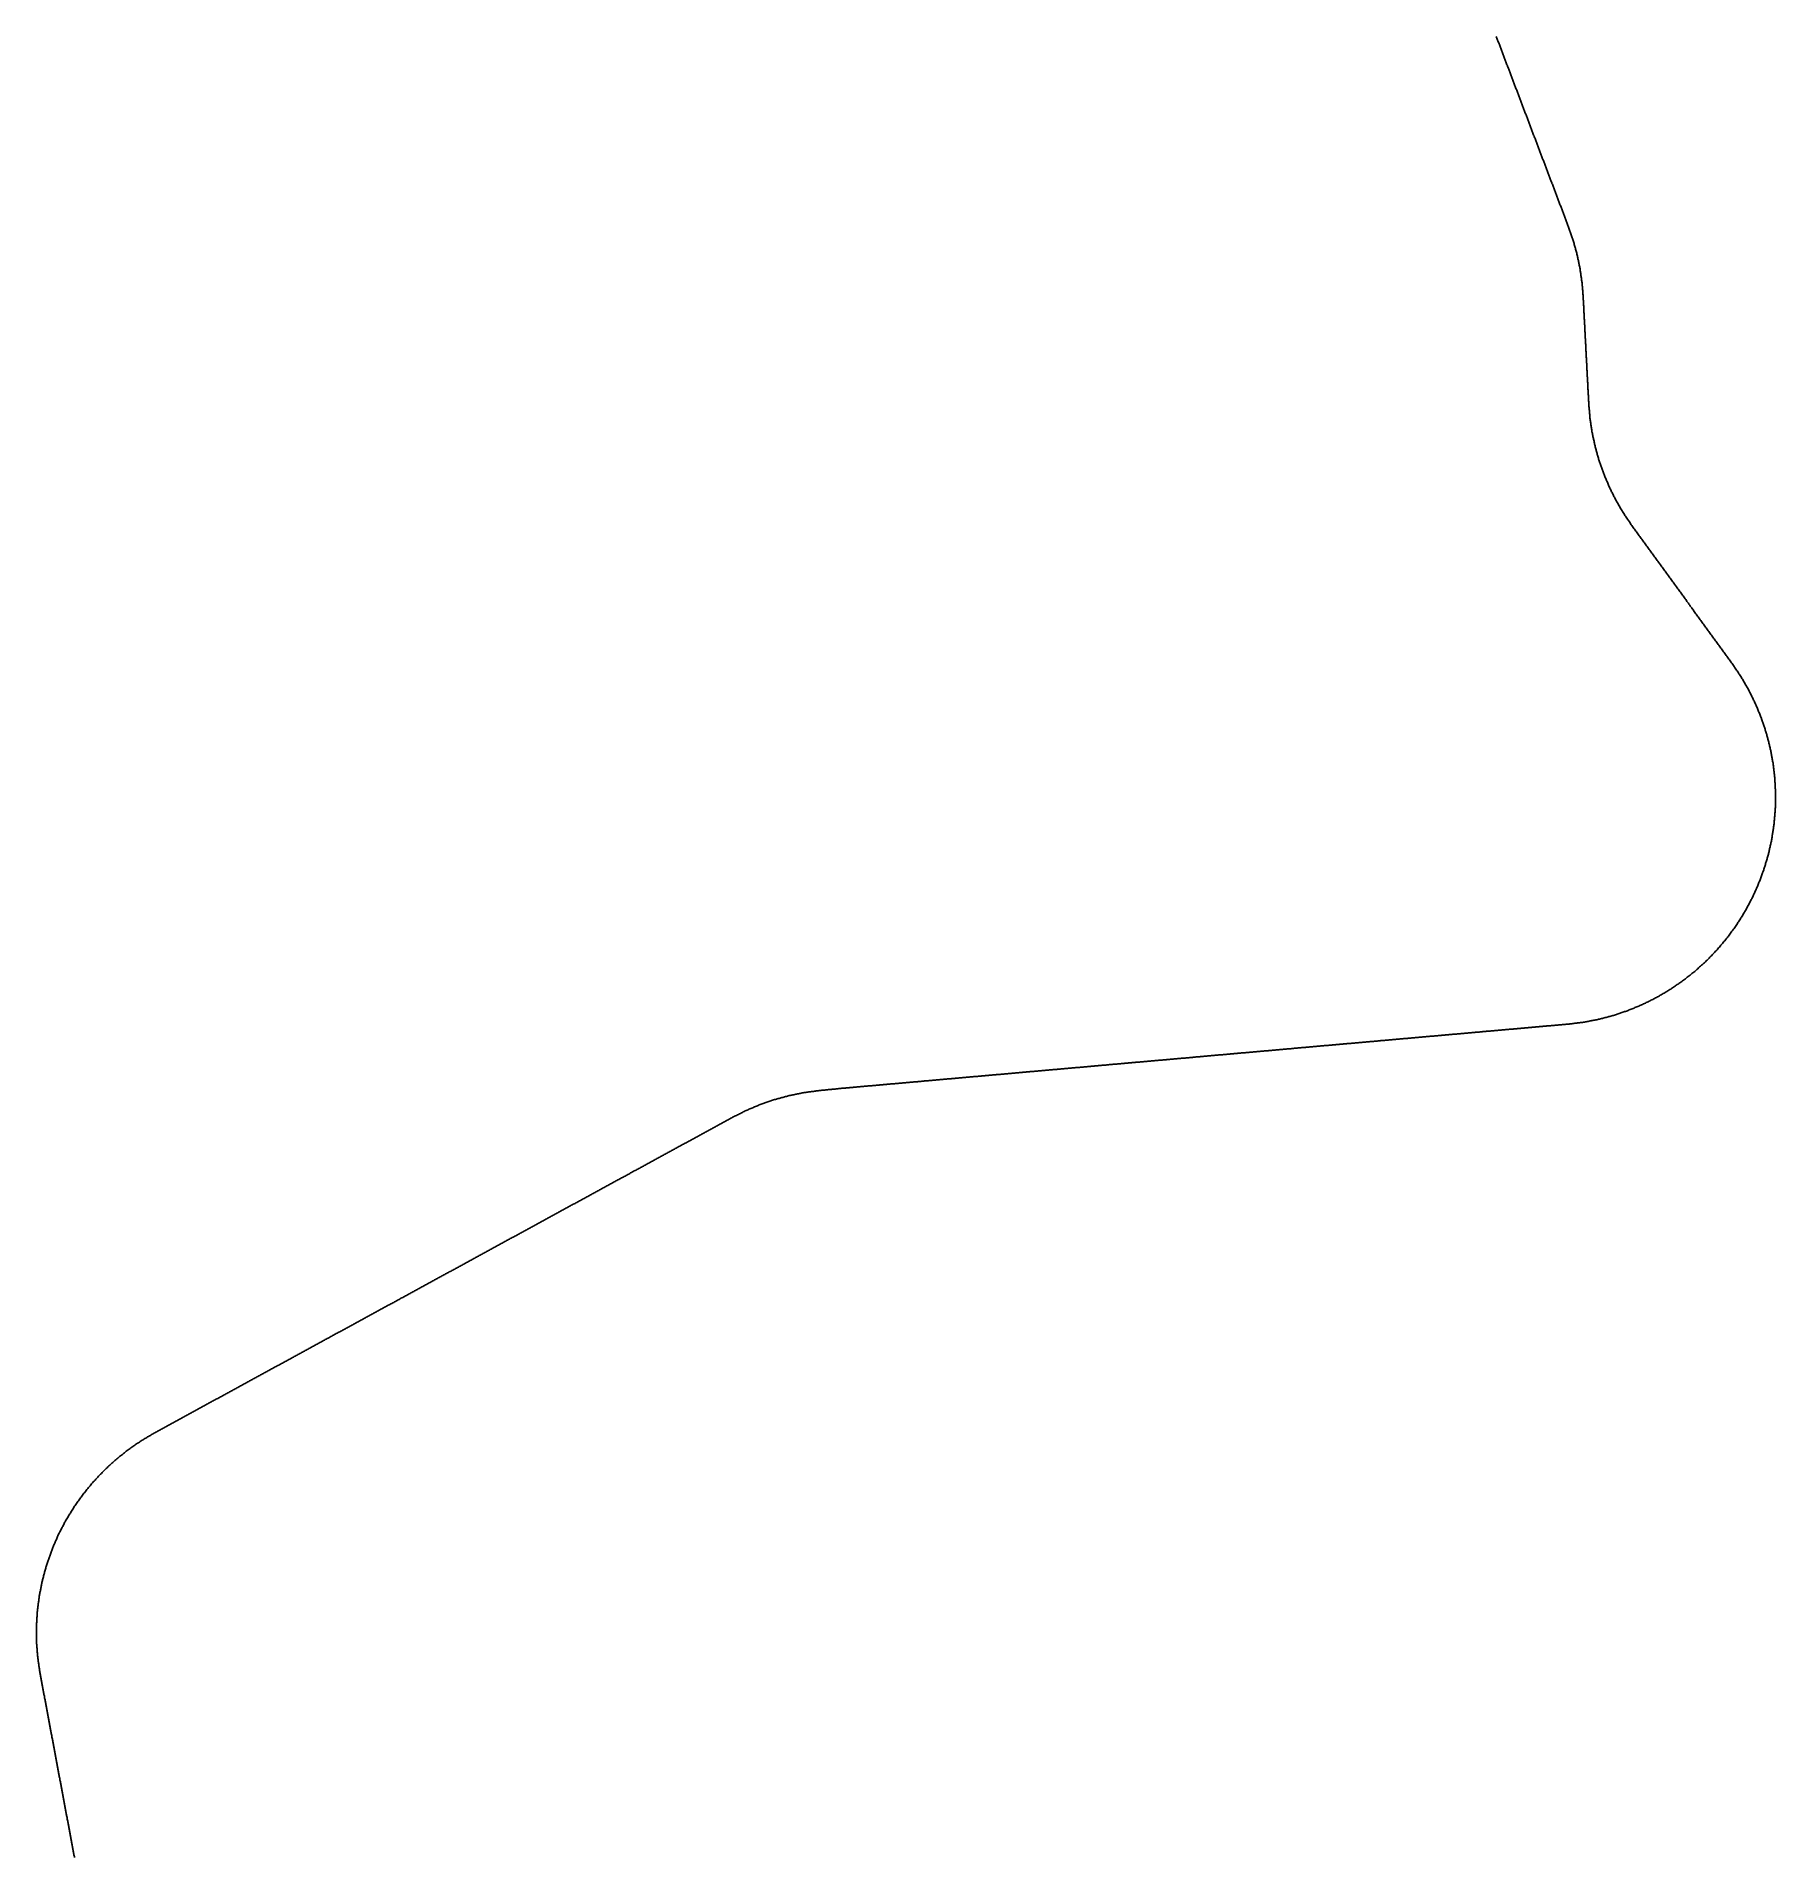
# Model space of a CAD drawing. Extents: x 228957 to 267166, y 2070386 to 2110388.
import ezdxf

# ---------------------------------------------------------------- set-up
doc = ezdxf.new("R2010")
doc.units = 0
doc.layers.add('DEM_20px_m', color=1, linetype='CONTINUOUS')

msp = doc.modelspace()

# ---------------------------------------------------------------- linework, layer by layer
at = {"layer": 'DEM_20px_m', "color": 7}
msp.add_polyline3d([(261029, 2110388, -1199), (261037, 2110368, -1198), (261044, 2110348, -1198), (261052, 2110328, -1198), (261060, 2110308, -1197), (261067, 2110288, -1198), (261075, 2110268, -1197), (261083, 2110248, -1197), (261090, 2110228, -1197), (261098, 2110208, -1197), (261105, 2110188, -1197), (261113, 2110168, -1196), (261121, 2110148, -1196), (261128, 2110128, -1196), (261136, 2110108, -1196), (261143, 2110088, -1195), (261151, 2110068, -1196), (261159, 2110048, -1195), (261166, 2110028, -1195), (261174, 2110008, -1194), (261181, 2109987, -1193), (261189, 2109967, -1193), (261197, 2109947, -1193), (261204, 2109927, -1192), (261212, 2109907, -1192), (261219, 2109887, -1192), (261227, 2109867, -1192), (261235, 2109847, -1191), (261242, 2109827, -1191), (261250, 2109807, -1190), (261258, 2109787, -1190), (261265, 2109767, -1190), (261273, 2109747, -1189), (261280, 2109727, -1188), (261288, 2109707, -1188), (261296, 2109687, -1188), (261303, 2109667, -1187), (261311, 2109647, -1187), (261318, 2109627, -1187), (261326, 2109607, -1187), (261334, 2109586, -1186), (261341, 2109566, -1185), (261349, 2109546, -1185), (261356, 2109526, -1184), (261364, 2109506, -1183), (261372, 2109486, -1183), (261379, 2109466, -1182), (261387, 2109446, -1182), (261394, 2109426, -1181), (261402, 2109406, -1180), (261410, 2109386, -1179), (261417, 2109366, -1178), (261425, 2109346, -1178), (261433, 2109326, -1177), (261440, 2109306, -1176), (261448, 2109286, -1176), (261455, 2109266, -1175), (261463, 2109246, -1174), (261471, 2109226, -1174), (261478, 2109206, -1172), (261486, 2109186, -1171), (261493, 2109165, -1170), (261501, 2109145, -1169), (261509, 2109125, -1168), (261516, 2109105, -1167), (261524, 2109085, -1166), (261531, 2109065, -1165), (261539, 2109045, -1164), (261547, 2109025, -1163), (261554, 2109005, -1162), (261562, 2108985, -1161), (261569, 2108965, -1159), (261577, 2108945, -1158), (261585, 2108925, -1157), (261592, 2108905, -1156), (261600, 2108885, -1155), (261608, 2108865, -1155), (261615, 2108845, -1154), (261623, 2108825, -1154), (261630, 2108805, -1154), (261638, 2108785, -1153), (261646, 2108765, -1153), (261653, 2108744, -1152), (261661, 2108724, -1151), (261668, 2108704, -1150), (261676, 2108684, -1149), (261684, 2108664, -1148), (261691, 2108644, -1148), (261699, 2108624, -1147), (261706, 2108604, -1146), (261714, 2108584, -1145), (261722, 2108564, -1144), (261729, 2108544, -1143), (261737, 2108524, -1142), (261744, 2108504, -1142), (261752, 2108484, -1140), (261760, 2108464, -1140), (261767, 2108444, -1140), (261775, 2108424, -1139), (261783, 2108404, -1138), (261790, 2108384, -1138), (261798, 2108364, -1137), (261805, 2108343, -1136), (261813, 2108323, -1135), (261821, 2108303, -1134), (261828, 2108283, -1133), (261836, 2108263, -1132), (261843, 2108243, -1131), (261851, 2108223, -1130), (261859, 2108203, -1129), (261866, 2108183, -1128), (261874, 2108163, -1127), (261881, 2108143, -1126), (261889, 2108123, -1125), (261897, 2108103, -1124), (261904, 2108083, -1123), (261912, 2108063, -1123), (261919, 2108043, -1122), (261927, 2108023, -1122), (261935, 2108003, -1121), (261942, 2107983, -1120), (261950, 2107963, -1120), (261958, 2107943, -1119), (261965, 2107922, -1118), (261973, 2107902, -1118), (261980, 2107882, -1117), (261988, 2107862, -1116), (261996, 2107842, -1115), (262003, 2107822, -1114), (262011, 2107802, -1113), (262018, 2107782, -1112), (262026, 2107762, -1111), (262034, 2107742, -1110), (262041, 2107722, -1109), (262049, 2107702, -1108), (262056, 2107682, -1106), (262064, 2107662, -1105), (262072, 2107642, -1105), (262079, 2107622, -1103), (262087, 2107602, -1102), (262095, 2107582, -1101), (262102, 2107562, -1100), (262110, 2107542, -1098), (262117, 2107521, -1097), (262125, 2107501, -1096), (262133, 2107481, -1095), (262140, 2107461, -1094), (262148, 2107441, -1094), (262155, 2107421, -1093), (262163, 2107401, -1091), (262171, 2107381, -1091), (262178, 2107361, -1090), (262186, 2107341, -1089), (262193, 2107321, -1087), (262201, 2107301, -1086), (262209, 2107281, -1086), (262216, 2107261, -1085), (262224, 2107241, -1084), (262231, 2107221, -1084), (262239, 2107201, -1083), (262247, 2107181, -1082), (262254, 2107161, -1081), (262262, 2107141, -1079), (262270, 2107121, -1079), (262277, 2107100, -1078), (262285, 2107080, -1077), (262292, 2107060, -1076), (262300, 2107040, -1075), (262308, 2107020, -1075), (262315, 2107000, -1074), (262323, 2106980, -1073), (262330, 2106960, -1072), (262338, 2106940, -1071), (262346, 2106920, -1071), (262353, 2106900, -1070), (262361, 2106880, -1069), (262368, 2106860, -1070), (262376, 2106840, -1069), (262384, 2106820, -1068), (262391, 2106800, -1068), (262399, 2106780, -1067), (262406, 2106760, -1067), (262414, 2106740, -1066), (262422, 2106720, -1065), (262429, 2106699, -1065), (262437, 2106679, -1064), (262445, 2106659, -1064), (262452, 2106639, -1062), (262460, 2106619, -1062), (262467, 2106599, -1061), (262475, 2106579, -1060), (262483, 2106559, -1059), (262490, 2106539, -1059), (262498, 2106519, -1058), (262505, 2106499, -1058), (262513, 2106479, -1057), (262521, 2106459, -1056), (262528, 2106439, -1055), (262536, 2106419, -1054), (262543, 2106399, -1054), (262551, 2106379, -1053), (262559, 2106359, -1052), (262566, 2106339, -1052), (262574, 2106319, -1051), (262581, 2106299, -1050), (262589, 2106278, -1049), (262597, 2106258, -1048), (262604, 2106238, -1048), (262612, 2106218, -1047), (262620, 2106198, -1046), (262620, 2106198, -1046), (262627, 2106177, -1046), (262634, 2106156, -1045), (262641, 2106135, -1044), (262648, 2106114, -1043), (262656, 2106093, -1042), (262663, 2106073, -1041), (262670, 2106052, -1040), (262677, 2106031, -1040), (262684, 2106010, -1039), (262692, 2105989, -1038), (262699, 2105968, -1037), (262706, 2105947, -1036), (262713, 2105926, -1035), (262721, 2105905, -1034), (262726, 2105884, -1034), (262732, 2105862, -1033), (262738, 2105841, -1032), (262744, 2105819, -1031), (262750, 2105798, -1030), (262756, 2105777, -1029), (262762, 2105755, -1028), (262768, 2105734, -1027), (262774, 2105713, -1026), (262780, 2105691, -1025), (262786, 2105670, -1023), (262791, 2105648, -1022), (262797, 2105627, -1020), (262803, 2105606, -1019), (262807, 2105586, -1018), (262812, 2105565, -1018), (262816, 2105545, -1017), (262820, 2105525, -1016), (262825, 2105505, -1015), (262829, 2105484, -1015), (262833, 2105464, -1014), (262837, 2105444, -1013), (262842, 2105424, -1012), (262846, 2105403, -1012), (262850, 2105383, -1011), (262854, 2105363, -1011), (262859, 2105343, -1010), (262863, 2105322, -1010), (262867, 2105302, -1010), (262870, 2105282, -1009), (262873, 2105261, -1008), (262876, 2105241, -1007), (262879, 2105220, -1006), (262882, 2105200, -1005), (262885, 2105179, -1003), (262888, 2105159, -1001), (262891, 2105138, -1000), (262894, 2105118, -999), (262897, 2105097, -998), (262900, 2105077, -996), (262903, 2105056, -995), (262906, 2105036, -994), (262909, 2105016, -993), (262912, 2104995, -992), (262914, 2104974, -991), (262916, 2104954, -990), (262917, 2104933, -989), (262919, 2104913, -988), (262921, 2104892, -987), (262923, 2104871, -986), (262924, 2104851, -985), (262926, 2104830, -982), (262928, 2104810, -980), (262929, 2104789, -978), (262931, 2104768, -976), (262933, 2104748, -975), (262935, 2104727, -974), (262936, 2104706, -973), (262938, 2104686, -972), (262939, 2104666, -971), (262940, 2104646, -970), (262941, 2104626, -969), (262942, 2104606, -968), (262943, 2104586, -966), (262944, 2104566, -965), (262945, 2104545, -964), (262946, 2104525, -963), (262947, 2104505, -962), (262949, 2104485, -961), (262950, 2104465, -960), (262951, 2104445, -959), (262952, 2104425, -958), (262953, 2104405, -957), (262954, 2104385, -956), (262955, 2104365, -955), (262956, 2104345, -954), (262957, 2104325, -953), (262958, 2104305, -952), (262959, 2104285, -951), (262960, 2104265, -950), (262961, 2104245, -948), (262962, 2104225, -947), (262963, 2104205, -946), (262964, 2104185, -945), (262965, 2104165, -943), (262966, 2104145, -943), (262967, 2104125, -942), (262968, 2104104, -941), (262970, 2104084, -940), (262971, 2104064, -939), (262972, 2104044, -938), (262973, 2104024, -937), (262974, 2104004, -936), (262975, 2103984, -935), (262976, 2103964, -934), (262977, 2103944, -934), (262978, 2103924, -933), (262979, 2103904, -933), (262980, 2103884, -932), (262981, 2103864, -931), (262982, 2103844, -930), (262983, 2103824, -929), (262984, 2103804, -928), (262985, 2103784, -927), (262986, 2103764, -926), (262987, 2103744, -923), (262988, 2103724, -921), (262989, 2103704, -919), (262991, 2103684, -918), (262992, 2103663, -916), (262993, 2103643, -915), (262994, 2103623, -913), (262995, 2103603, -912), (262996, 2103583, -911), (262997, 2103563, -910), (262998, 2103543, -909), (262999, 2103523, -908), (263000, 2103503, -907), (263001, 2103483, -906), (263002, 2103463, -905), (263003, 2103443, -905), (263004, 2103423, -904), (263005, 2103403, -903), (263006, 2103383, -902), (263007, 2103363, -902), (263008, 2103343, -901), (263009, 2103323, -900), (263011, 2103303, -899), (263012, 2103283, -898), (263013, 2103263, -897), (263014, 2103242, -896), (263015, 2103222, -895), (263016, 2103202, -894), (263017, 2103182, -892), (263018, 2103162, -891), (263019, 2103142, -890), (263020, 2103122, -888), (263021, 2103102, -887), (263022, 2103082, -885), (263023, 2103062, -884), (263024, 2103042, -882), (263025, 2103022, -881), (263026, 2103002, -879), (263027, 2102982, -877), (263028, 2102962, -876), (263029, 2102942, -874), (263030, 2102922, -873), (263032, 2102902, -872), (263033, 2102882, -872), (263034, 2102862, -871), (263035, 2102842, -870), (263036, 2102822, -869), (263037, 2102801, -868), (263038, 2102781, -867), (263039, 2102761, -866), (263040, 2102741, -865), (263041, 2102721, -864), (263042, 2102701, -864), (263043, 2102681, -863), (263044, 2102661, -862), (263045, 2102641, -861), (263046, 2102621, -861), (263047, 2102601, -860), (263048, 2102581, -859), (263049, 2102561, -858), (263050, 2102541, -857), (263051, 2102521, -856), (263053, 2102501, -855), (263054, 2102481, -854), (263055, 2102461, -853), (263056, 2102441, -852), (263057, 2102421, -851), (263058, 2102401, -850), (263059, 2102381, -850), (263060, 2102360, -849), (263061, 2102340, -847), (263062, 2102320, -846), (263062, 2102320, -846), (263064, 2102299, -844), (263066, 2102278, -843), (263067, 2102257, -843), (263069, 2102235, -842), (263071, 2102214, -841), (263073, 2102193, -840), (263075, 2102172, -838), (263076, 2102150, -837), (263078, 2102129, -835), (263080, 2102108, -833), (263082, 2102087, -831), (263084, 2102065, -830), (263085, 2102044, -828), (263087, 2102023, -826), (263089, 2102002, -825), (263092, 2101980, -823), (263095, 2101959, -820), (263098, 2101938, -819), (263102, 2101917, -818), (263105, 2101896, -818), (263108, 2101875, -817), (263111, 2101854, -816), (263114, 2101833, -815), (263117, 2101812, -814), (263120, 2101791, -813), (263124, 2101770, -813), (263127, 2101748, -812), (263130, 2101727, -812), (263133, 2101706, -811), (263136, 2101685, -810), (263141, 2101664, -809), (263145, 2101643, -809), (263150, 2101623, -808), (263154, 2101602, -807), (263159, 2101581, -805), (263163, 2101560, -804), (263168, 2101539, -801), (263172, 2101518, -800), (263177, 2101498, -799), (263181, 2101477, -798), (263186, 2101456, -797), (263190, 2101435, -795), (263195, 2101414, -794), (263199, 2101393, -793), (263204, 2101372, -792), (263209, 2101352, -792), (263215, 2101331, -791), (263221, 2101311, -791), (263227, 2101290, -790), (263233, 2101270, -789), (263239, 2101249, -788), (263244, 2101229, -788), (263250, 2101208, -787), (263256, 2101188, -786), (263262, 2101167, -785), (263268, 2101147, -783), (263273, 2101126, -782), (263279, 2101106, -781), (263285, 2101085, -780), (263291, 2101065, -779), (263298, 2101045, -778), (263305, 2101024, -777), (263312, 2101004, -776), (263319, 2100984, -775), (263327, 2100964, -774), (263334, 2100944, -774), (263341, 2100924, -773), (263348, 2100904, -773), (263355, 2100884, -772), (263362, 2100864, -772), (263369, 2100844, -771), (263376, 2100823, -771), (263384, 2100803, -770), (263391, 2100783, -769), (263398, 2100763, -768), (263407, 2100742, -767), (263416, 2100721, -766), (263425, 2100700, -765), (263434, 2100679, -763), (263443, 2100658, -763), (263452, 2100637, -763), (263461, 2100616, -763), (263470, 2100595, -763), (263479, 2100574, -763), (263488, 2100553, -764), (263497, 2100532, -764), (263506, 2100511, -764), (263515, 2100490, -764), (263524, 2100469, -765), (263534, 2100449, -766), (263544, 2100428, -766), (263555, 2100408, -767), (263565, 2100387, -767), (263575, 2100367, -767), (263585, 2100347, -767), (263596, 2100326, -766), (263606, 2100306, -766), (263616, 2100285, -766), (263627, 2100265, -766), (263637, 2100245, -766), (263647, 2100224, -766), (263658, 2100204, -765), (263668, 2100183, -765), (263681, 2100162, -764), (263693, 2100141, -760), (263705, 2100120, -757), (263718, 2100099, -754), (263730, 2100077, -753), (263743, 2100056, -752), (263755, 2100035, -751), (263768, 2100014, -751), (263780, 2099993, -750), (263793, 2099971, -751), (263805, 2099950, -751), (263818, 2099929, -750), (263830, 2099908, -749), (263844, 2099887, -748), (263858, 2099867, -747), (263872, 2099847, -747), (263886, 2099826, -747), (263899, 2099806, -747), (263913, 2099786, -747), (263927, 2099765, -748), (263941, 2099745, -747), (263955, 2099725, -747), (263969, 2099704, -747), (263982, 2099684, -746), (263996, 2099663, -746), (264010, 2099643, -746), (264025, 2099623, -746), (264039, 2099603, -745), (264054, 2099583, -745), (264068, 2099563, -745), (264083, 2099543, -743), (264098, 2099523, -743), (264112, 2099503, -743), (264127, 2099483, -743), (264141, 2099462, -742), (264156, 2099442, -741), (264170, 2099422, -741), (264185, 2099402, -740), (264200, 2099382, -739), (264214, 2099362, -738), (264229, 2099342, -737), (264243, 2099322, -736), (264258, 2099302, -735), (264273, 2099282, -734), (264287, 2099262, -734), (264302, 2099242, -733), (264316, 2099222, -732), (264331, 2099202, -731), (264345, 2099181, -731), (264360, 2099161, -730), (264375, 2099141, -730), (264389, 2099121, -730), (264404, 2099101, -729), (264418, 2099081, -729), (264433, 2099061, -730), (264448, 2099041, -730), (264462, 2099021, -730), (264477, 2099001, -730), (264491, 2098981, -730), (264506, 2098961, -730), (264520, 2098941, -730), (264535, 2098921, -730), (264550, 2098900, -730), (264564, 2098880, -729), (264579, 2098860, -729), (264593, 2098840, -729), (264608, 2098820, -728), (264623, 2098800, -727), (264637, 2098780, -726), (264652, 2098760, -726), (264666, 2098740, -725), (264681, 2098720, -724), (264695, 2098700, -723), (264710, 2098680, -723), (264725, 2098660, -723), (264739, 2098640, -722), (264754, 2098619, -722), (264768, 2098599, -722), (264783, 2098579, -721), (264798, 2098559, -721), (264812, 2098539, -722), (264827, 2098519, -722), (264841, 2098499, -721), (264856, 2098479, -722), (264870, 2098459, -722), (264885, 2098439, -722), (264900, 2098419, -721), (264914, 2098399, -721), (264929, 2098379, -720), (264943, 2098359, -720), (264958, 2098338, -720), (264973, 2098318, -719), (264987, 2098298, -719), (265002, 2098278, -718), (265016, 2098258, -717), (265031, 2098238, -717), (265045, 2098218, -716), (265060, 2098198, -715), (265075, 2098178, -714), (265089, 2098158, -713), (265104, 2098138, -711), (265118, 2098118, -710), (265133, 2098098, -708), (265148, 2098078, -706), (265162, 2098057, -704), (265177, 2098037, -702), (265191, 2098017, -701), (265206, 2097997, -700), (265220, 2097977, -698), (265235, 2097957, -697), (265250, 2097937, -696), (265264, 2097917, -695), (265279, 2097897, -694), (265293, 2097877, -693), (265308, 2097857, -693), (265323, 2097837, -691), (265337, 2097817, -691), (265352, 2097797, -690), (265366, 2097776, -689), (265381, 2097756, -688), (265395, 2097736, -687), (265410, 2097716, -687), (265425, 2097696, -686), (265439, 2097676, -685), (265454, 2097656, -685), (265468, 2097636, -684), (265483, 2097616, -683), (265497, 2097596, -683), (265512, 2097576, -683), (265527, 2097556, -682), (265541, 2097536, -682), (265556, 2097516, -682), (265570, 2097495, -681), (265585, 2097475, -681), (265600, 2097455, -680), (265614, 2097435, -679), (265629, 2097415, -679), (265643, 2097395, -678), (265658, 2097375, -678), (265672, 2097355, -677), (265687, 2097335, -676), (265702, 2097315, -674), (265716, 2097295, -672), (265731, 2097275, -670), (265745, 2097255, -668), (265760, 2097235, -666), (265775, 2097214, -665), (265789, 2097194, -665), (265804, 2097174, -664), (265818, 2097154, -663), (265833, 2097134, -663), (265847, 2097114, -663), (265862, 2097094, -662), (265877, 2097074, -661), (265891, 2097054, -661), (265906, 2097034, -660), (265920, 2097014, -659), (265935, 2096994, -658), (265950, 2096974, -658), (265964, 2096954, -657), (265979, 2096933, -656), (265993, 2096913, -656), (266008, 2096893, -656), (266022, 2096873, -656), (266037, 2096853, -656), (266052, 2096833, -656), (266066, 2096813, -656), (266081, 2096793, -655), (266095, 2096773, -655), (266110, 2096753, -655), (266125, 2096733, -655), (266139, 2096713, -654), (266154, 2096693, -654), (266168, 2096673, -654), (266183, 2096652, -653), (266197, 2096632, -652), (266212, 2096612, -651), (266212, 2096612, -651), (266226, 2096592, -651), (266239, 2096572, -650), (266253, 2096552, -649), (266267, 2096532, -648), (266280, 2096512, -647), (266294, 2096491, -647), (266307, 2096471, -646), (266321, 2096451, -645), (266335, 2096431, -644), (266348, 2096411, -643), (266362, 2096391, -642), (266375, 2096371, -640), (266389, 2096350, -639), (266403, 2096330, -638), (266415, 2096309, -637), (266427, 2096288, -636), (266439, 2096267, -634), (266452, 2096246, -634), (266464, 2096225, -632), (266476, 2096204, -632), (266488, 2096183, -631), (266500, 2096162, -630), (266513, 2096141, -629), (266525, 2096120, -629), (266537, 2096099, -626), (266549, 2096078, -626), (266561, 2096057, -625), (266574, 2096036, -625), (266584, 2096016, -625), (266594, 2095995, -625), (266604, 2095975, -625), (266614, 2095954, -625), (266624, 2095934, -624), (266634, 2095914, -624), (266644, 2095893, -623), (266654, 2095873, -623), (266664, 2095853, -622), (266674, 2095832, -621), (266684, 2095812, -620), (266694, 2095792, -620), (266704, 2095771, -618), (266714, 2095751, -618), (266724, 2095731, -616), (266733, 2095710, -616), (266741, 2095689, -614), (266750, 2095668, -614), (266759, 2095647, -612), (266767, 2095626, -612), (266776, 2095605, -611), (266785, 2095584, -611), (266793, 2095563, -610), (266802, 2095542, -608), (266810, 2095521, -608), (266819, 2095500, -606), (266828, 2095479, -605), (266836, 2095458, -604), (266845, 2095437, -604), (266854, 2095416, -602), (266860, 2095396, -601), (266867, 2095375, -601), (266874, 2095355, -599), (266880, 2095335, -598), (266887, 2095315, -597), (266894, 2095295, -595), (266901, 2095274, -594), (266907, 2095254, -592), (266914, 2095234, -590), (266921, 2095214, -589), (266928, 2095194, -587), (266934, 2095174, -586), (266941, 2095153, -585), (266948, 2095133, -584), (266955, 2095113, -582), (266961, 2095093, -580), (266967, 2095072, -580), (266972, 2095052, -578), (266977, 2095031, -577), (266983, 2095010, -575), (266988, 2094990, -574), (266993, 2094969, -573), (266999, 2094949, -571), (267004, 2094928, -570), (267009, 2094907, -569), (267015, 2094887, -567), (267020, 2094866, -566), (267025, 2094846, -565), (267031, 2094825, -563), (267036, 2094804, -562), (267041, 2094784, -561), (267047, 2094763, -561), (267051, 2094742, -559), (267055, 2094721, -558), (267059, 2094701, -557), (267062, 2094680, -554), (267066, 2094659, -554), (267070, 2094638, -553), (267074, 2094617, -551), (267078, 2094596, -550), (267082, 2094575, -549), (267086, 2094554, -548), (267090, 2094533, -547), (267094, 2094512, -546), (267098, 2094491, -545), (267102, 2094471, -543), (267106, 2094450, -543), (267110, 2094429, -541), (267112, 2094408, -540), (267115, 2094386, -538), (267117, 2094365, -536), (267120, 2094344, -533), (267122, 2094323, -530), (267125, 2094302, -528), (267127, 2094281, -525), (267130, 2094260, -520), (267132, 2094239, -518), (267135, 2094217, -516), (267137, 2094196, -515), (267140, 2094175, -513), (267142, 2094154, -511), (267145, 2094133, -511), (267147, 2094112, -509), (267150, 2094091, -508), (267151, 2094071, -507), (267152, 2094051, -506), (267152, 2094031, -504), (267153, 2094011, -503), (267154, 2093991, -501), (267155, 2093971, -499), (267156, 2093951, -496), (267157, 2093931, -494), (267158, 2093911, -491), (267159, 2093891, -489), (267160, 2093871, -486), (267161, 2093851, -484), (267162, 2093831, -482), (267163, 2093811, -480), (267164, 2093791, -479), (267165, 2093771, -477), (267166, 2093751, -476), (267166, 2093731, -474), (267166, 2093711, -473), (267165, 2093691, -471), (267165, 2093671, -469), (267165, 2093651, -468), (267164, 2093631, -465), (267164, 2093611, -463), (267163, 2093591, -462), (267163, 2093570, -460), (267163, 2093550, -458), (267162, 2093530, -457), (267162, 2093510, -456), (267162, 2093490, -454), (267161, 2093470, -453), (267161, 2093450, -451), (267160, 2093430, -450), (267160, 2093410, -448), (267158, 2093389, -446), (267156, 2093368, -444), (267155, 2093347, -442), (267153, 2093326, -440), (267151, 2093304, -438), (267149, 2093283, -435), (267147, 2093262, -433), (267145, 2093241, -430), (267143, 2093220, -422), (267142, 2093198, -419), (267140, 2093177, -416), (267138, 2093156, -413), (267136, 2093135, -411), (267134, 2093114, -408), (267132, 2093092, -406), (267131, 2093071, -403), (267127, 2093050, -401), (267124, 2093029, -397), (267121, 2093008, -395), (267117, 2092987, -392), (267114, 2092966, -390), (267111, 2092945, -388), (267108, 2092924, -385), (267104, 2092903, -383), (267101, 2092882, -379), (267098, 2092861, -376), (267094, 2092840, -371), (267091, 2092819, -368), (267088, 2092798, -365), (267085, 2092777, -362), (267081, 2092756, -358), (267078, 2092735, -354), (267073, 2092714, -351), (267069, 2092693, -348), (267064, 2092673, -343), (267059, 2092652, -340), (267055, 2092631, -336), (267050, 2092610, -332), (267045, 2092590, -329), (267040, 2092569, -324), (267036, 2092548, -320), (267031, 2092527, -317), (267026, 2092507, -313), (267022, 2092486, -309), (267017, 2092465, -305), (267012, 2092444, -302), (267008, 2092424, -299), (267003, 2092403, -295), (266997, 2092382, -292), (266991, 2092362, -289), (266985, 2092342, -286), (266978, 2092321, -283), (266972, 2092301, -280), (266966, 2092281, -278), (266960, 2092260, -275), (266954, 2092240, -271), (266948, 2092219, -270), (266942, 2092199, -267), (266936, 2092179, -266), (266930, 2092158, -264), (266923, 2092138, -262), (266917, 2092118, -261), (266911, 2092097, -260), (266905, 2092077, -258), (266897, 2092056, -257), (266889, 2092034, -255), (266881, 2092013, -254), (266873, 2091992, -252), (266865, 2091971, -251), (266857, 2091949, -250), (266849, 2091928, -248), (266841, 2091907, -247), (266833, 2091886, -246), (266825, 2091864, -245), (266817, 2091843, -243), (266809, 2091822, -242), (266802, 2091801, -241), (266794, 2091779, -239), (266786, 2091758, -238), (266776, 2091737, -237), (266767, 2091717, -236), (266757, 2091696, -235), (266748, 2091675, -234), (266739, 2091655, -233), (266729, 2091634, -233), (266720, 2091613, -231), (266710, 2091593, -231), (266701, 2091572, -229), (266692, 2091551, -228), (266682, 2091531, -227), (266673, 2091510, -226), (266663, 2091490, -225), (266654, 2091469, -224), (266645, 2091448, -223), (266633, 2091427, -223), (266621, 2091405, -222), (266610, 2091384, -221), (266598, 2091363, -220), (266587, 2091341, -219), (266575, 2091320, -218), (266564, 2091298, -217), (266552, 2091277, -216), (266541, 2091256, -215), (266529, 2091234, -215), (266517, 2091213, -214), (266506, 2091191, -214), (266494, 2091170, -213), (266483, 2091149, -213), (266470, 2091128, -212), (266457, 2091108, -212), (266444, 2091087, -211), (266431, 2091066, -211), (266418, 2091046, -210), (266405, 2091025, -210), (266392, 2091005, -210), (266379, 2090984, -210), (266366, 2090964, -210), (266353, 2090943, -210), (266340, 2090923, -210), (266327, 2090902, -210), (266314, 2090881, -209), (266301, 2090861, -209), (266285, 2090840, -208), (266270, 2090819, -208), (266255, 2090797, -207), (266239, 2090776, -207), (266224, 2090755, -206), (266208, 2090734, -206), (266193, 2090713, -205), (266177, 2090692, -205), (266162, 2090671, -205), (266146, 2090650, -204), (266131, 2090628, -204), (266115, 2090607, -204), (266100, 2090586, -204), (266083, 2090566, -203), (266066, 2090546, -203), (266049, 2090526, -203), (266033, 2090506, -203), (266016, 2090486, -203), (265999, 2090466, -202), (265982, 2090446, -202), (265965, 2090426, -202), (265948, 2090406, -202), (265931, 2090386, -201), (265915, 2090366, -201), (265898, 2090346, -201), (265881, 2090326, -201), (265861, 2090305, -200), (265841, 2090285, -200), (265822, 2090264, -200), (265802, 2090244, -200), (265782, 2090224, -200), (265763, 2090203, -200), (265743, 2090183, -200), (265723, 2090162, -200), (265704, 2090142, -200), (265684, 2090122, -200), (265664, 2090101, -200), (265644, 2090081, -200), (265623, 2090062, -197), (265602, 2090043, -196), (265581, 2090024, -195), (265560, 2090005, -195), (265539, 2089986, -194), (265518, 2089967, -194), (265497, 2089948, -194), (265476, 2089929, -194), (265455, 2089910, -194), (265434, 2089890, -193), (265413, 2089871, -193), (265392, 2089852, -193), (265371, 2089836, -193), (265351, 2089820, -192), (265330, 2089804, -192), (265310, 2089788, -192), (265289, 2089771, -192), (265268, 2089755, -192), (265248, 2089739, -192), (265227, 2089723, -192), (265207, 2089707, -191), (265186, 2089690, -191), (265166, 2089674, -191), (265145, 2089658, -190), (265124, 2089642, -190), (265104, 2089628, -190), (265084, 2089614, -189), (265064, 2089601, -189), (265044, 2089587, -189), (265024, 2089573, -188), (265004, 2089560, -188), (264984, 2089546, -188), (264964, 2089532, -187), (264944, 2089518, -187), (264924, 2089505, -187), (264904, 2089491, -186), (264883, 2089477, -186), (264863, 2089464, -186), (264843, 2089450, -185), (264822, 2089438, -185), (264801, 2089425, -185), (264780, 2089413, -185), (264759, 2089401, -185), (264738, 2089388, -184), (264717, 2089376, -184), (264696, 2089364, -183), (264676, 2089351, -183), (264655, 2089339, -182), (264634, 2089327, -182), (264613, 2089315, -182), (264592, 2089302, -182), (264571, 2089290, -182), (264550, 2089278, -181), (264529, 2089268, -181), (264509, 2089257, -181), (264489, 2089247, -180), (264468, 2089237, -180), (264448, 2089227, -180), (264428, 2089217, -179), (264408, 2089207, -179), (264387, 2089197, -179), (264367, 2089186, -179), (264347, 2089176, -179), (264326, 2089166, -179), (264306, 2089156, -178), (264286, 2089146, -178), (264265, 2089136, -178), (264245, 2089126, -178), (264224, 2089117, -177), (264203, 2089108, -177), (264182, 2089100, -177), (264161, 2089091, -177), (264140, 2089082, -177), (264119, 2089073, -176), (264098, 2089065, -176), (264077, 2089056, -176), (264057, 2089047, -176), (264036, 2089038, -175), (264015, 2089030, -175), (263994, 2089021, -175), (263973, 2089012, -175), (263952, 2089004, -175), (263931, 2088995, -174), (263911, 2088988, -174), (263891, 2088981, -174), (263870, 2088974, -173), (263850, 2088968, -173), (263830, 2088961, -173), (263810, 2088954, -173), (263790, 2088947, -173), (263770, 2088940, -172), (263749, 2088933, -172), (263729, 2088927, -172), (263709, 2088920, -172), (263689, 2088913, -172), (263669, 2088906, -172), (263649, 2088899, -172), (263629, 2088892, -172), (263608, 2088886, -172), (263588, 2088880, -171), (263567, 2088875, -171), (263547, 2088869, -171), (263526, 2088864, -171), (263506, 2088858, -171), (263485, 2088853, -170), (263464, 2088848, -170), (263444, 2088842, -170), (263423, 2088837, -170), (263403, 2088831, -169), (263382, 2088826, -169), (263362, 2088820, -169), (263341, 2088815, -169), (263320, 2088810, -169), (263300, 2088804, -169), (263279, 2088799, -168), (263258, 2088795, -168), (263237, 2088791, -168), (263217, 2088787, -168), (263196, 2088783, -168), (263175, 2088779, -168), (263154, 2088775, -168), (263133, 2088771, -168), (263112, 2088767, -168), (263091, 2088762, -168), (263070, 2088758, -167), (263049, 2088754, -167), (263029, 2088750, -167), (263008, 2088746, -167), (262987, 2088742, -167), (262966, 2088738, -167), (262945, 2088734, -167), (262924, 2088732, -166), (262903, 2088729, -166), (262882, 2088727, -166), (262861, 2088724, -166), (262839, 2088721, -166), (262818, 2088719, -166), (262797, 2088716, -166), (262776, 2088714, -166), (262755, 2088711, -166), (262734, 2088708, -165), (262713, 2088706, -165), (262692, 2088703, -165), (262670, 2088701, -165), (262649, 2088698, -165), (262628, 2088695, -165), (262607, 2088693, -165), (262587, 2088691, -165), (262567, 2088689, -165), (262547, 2088687, -165), (262527, 2088686, -165), (262506, 2088684, -165), (262486, 2088682, -165), (262466, 2088680, -165), (262446, 2088679, -164), (262426, 2088677, -164), (262406, 2088675, -164), (262385, 2088673, -164), (262365, 2088671, -164), (262345, 2088670, -164), (262325, 2088668, -164), (262305, 2088666, -164), (262285, 2088664, -164), (262265, 2088663, -164), (262244, 2088661, -164), (262224, 2088659, -163), (262204, 2088657, -163), (262184, 2088655, -163), (262164, 2088654, -163), (262144, 2088652, -163), (262123, 2088650, -163), (262103, 2088648, -163), (262083, 2088647, -163), (262063, 2088645, -163), (262043, 2088643, -163), (262023, 2088641, -162), (262003, 2088639, -162), (261982, 2088638, -162), (261962, 2088636, -162), (261942, 2088634, -162), (261922, 2088632, -162), (261902, 2088630, -162), (261882, 2088629, -162), (261861, 2088627, -162), (261841, 2088625, -162), (261821, 2088623, -162), (261801, 2088622, -162), (261781, 2088620, -162), (261761, 2088618, -162), (261741, 2088616, -162), (261720, 2088614, -161), (261700, 2088613, -161), (261680, 2088611, -161), (261660, 2088609, -161), (261640, 2088607, -161), (261620, 2088606, -161), (261599, 2088604, -161), (261579, 2088602, -161), (261559, 2088600, -161), (261539, 2088598, -160), (261519, 2088597, -160), (261499, 2088595, -160), (261479, 2088593, -160), (261458, 2088591, -160), (261438, 2088590, -160), (261418, 2088588, -160), (261398, 2088586, -160), (261378, 2088584, -160), (261358, 2088582, -160), (261337, 2088581, -160), (261317, 2088579, -160), (261297, 2088577, -160), (261277, 2088575, -160), (261257, 2088574, -159), (261237, 2088572, -159), (261217, 2088570, -159), (261197, 2088568, -159), (261177, 2088566, -159), (261157, 2088565, -159), (261137, 2088563, -159), (261117, 2088561, -159), (261097, 2088559, -158), (261077, 2088558, -158), (261057, 2088556, -158), (261037, 2088554, -158), (261017, 2088552, -158), (260997, 2088551, -158), (260977, 2088549, -158), (260957, 2088547, -158), (260937, 2088545, -158), (260917, 2088543, -157), (260897, 2088542, -157), (260877, 2088540, -157), (260857, 2088538, -157), (260837, 2088536, -157), (260817, 2088535, -157), (260797, 2088533, -157), (260777, 2088531, -156), (260757, 2088529, -156), (260737, 2088528, -156), (260717, 2088526, -156), (260697, 2088524, -156), (260677, 2088522, -156), (260657, 2088520, -156), (260637, 2088519, -156), (260617, 2088517, -156), (260597, 2088515, -156), (260577, 2088513, -156), (260557, 2088512, -156), (260537, 2088510, -155), (260517, 2088508, -155), (260497, 2088506, -155), (260477, 2088505, -155), (260457, 2088503, -155), (260437, 2088501, -155), (260417, 2088499, -154), (260397, 2088497, -154), (260377, 2088496, -154), (260357, 2088494, -154), (260337, 2088492, -153), (260317, 2088490, -153), (260297, 2088489, -152), (260277, 2088487, -152), (260257, 2088485, -151), (260237, 2088483, -151), (260217, 2088482, -151), (260197, 2088480, -150), (260177, 2088478, -150), (260157, 2088476, -150), (260137, 2088475, -149), (260117, 2088473, -149), (260097, 2088471, -149), (260077, 2088469, -149), (260057, 2088467, -149), (260037, 2088466, -148), (260017, 2088464, -148), (259997, 2088462, -148), (259977, 2088460, -148), (259957, 2088459, -147), (259937, 2088457, -147), (259917, 2088455, -146), (259897, 2088453, -146), (259877, 2088452, -146), (259857, 2088450, -146), (259837, 2088448, -146), (259817, 2088446, -145), (259797, 2088444, -145), (259777, 2088443, -145), (259757, 2088441, -145), (259737, 2088439, -144), (259717, 2088437, -144), (259697, 2088436, -143), (259677, 2088434, -143), (259657, 2088432, -143), (259637, 2088430, -142), (259617, 2088429, -142), (259597, 2088427, -142), (259577, 2088425, -141), (259557, 2088423, -141), (259537, 2088421, -141), (259517, 2088420, -139), (259497, 2088418, -139), (259477, 2088416, -138), (259457, 2088414, -138), (259436, 2088413, -138), (259416, 2088411, -137), (259396, 2088409, -137), (259376, 2088407, -137), (259356, 2088406, -136), (259336, 2088404, -136), (259316, 2088402, -136), (259296, 2088400, -134), (259276, 2088398, -134), (259256, 2088397, -133), (259236, 2088395, -133), (259216, 2088393, -133), (259196, 2088391, -132), (259176, 2088390, -132), (259156, 2088388, -131), (259136, 2088386, -131), (259116, 2088384, -130), (259096, 2088383, -130), (259076, 2088381, -130), (259056, 2088379, -128), (259036, 2088377, -128), (259016, 2088375, -127), (258996, 2088374, -127), (258976, 2088372, -127), (258956, 2088370, -126), (258936, 2088368, -126), (258916, 2088367, -125), (258896, 2088365, -125), (258876, 2088363, -125), (258856, 2088361, -124), (258836, 2088360, -123), (258816, 2088358, -123), (258796, 2088356, -123), (258776, 2088354, -123), (258756, 2088352, -122), (258736, 2088351, -122), (258716, 2088349, -122), (258696, 2088347, -122), (258676, 2088345, -122), (258656, 2088344, -122), (258636, 2088342, -122), (258616, 2088340, -121), (258596, 2088338, -121), (258576, 2088337, -121), (258556, 2088335, -120), (258536, 2088333, -120), (258516, 2088331, -120), (258496, 2088330, -120), (258476, 2088328, -120), (258456, 2088326, -120), (258436, 2088324, -120), (258416, 2088322, -119), (258396, 2088321, -119), (258376, 2088319, -119), (258356, 2088317, -118), (258336, 2088315, -118), (258316, 2088314, -118), (258296, 2088312, -118), (258276, 2088310, -118), (258256, 2088308, -118), (258236, 2088307, -118), (258216, 2088305, -118), (258196, 2088303, -118), (258176, 2088301, -118), (258156, 2088299, -117), (258136, 2088298, -117), (258116, 2088296, -117), (258096, 2088294, -117), (258076, 2088292, -117), (258056, 2088291, -117), (258036, 2088289, -116), (258016, 2088287, -116), (257996, 2088285, -116), (257976, 2088284, -116), (257956, 2088282, -116), (257936, 2088280, -115), (257916, 2088278, -115), (257896, 2088276, -115), (257876, 2088275, -115), (257856, 2088273, -115), (257836, 2088271, -115), (257816, 2088269, -114), (257796, 2088268, -114), (257776, 2088266, -114), (257756, 2088264, -114), (257736, 2088262, -114), (257716, 2088261, -114), (257696, 2088259, -113), (257676, 2088257, -113), (257656, 2088255, -113), (257636, 2088253, -113), (257616, 2088252, -112), (257596, 2088250, -112), (257576, 2088248, -112), (257556, 2088246, -112), (257535, 2088245, -112), (257515, 2088243, -111), (257495, 2088241, -111), (257475, 2088239, -111), (257455, 2088238, -111), (257435, 2088236, -111), (257415, 2088234, -111), (257395, 2088232, -111), (257375, 2088230, -110), (257355, 2088229, -110), (257335, 2088227, -110), (257315, 2088225, -110), (257295, 2088223, -110), (257275, 2088222, -110), (257255, 2088220, -109), (257235, 2088218, -109), (257215, 2088216, -109), (257195, 2088215, -109), (257175, 2088213, -108), (257155, 2088211, -108), (257135, 2088209, -108), (257115, 2088207, -108), (257095, 2088206, -108), (257075, 2088204, -108), (257055, 2088202, -108), (257035, 2088200, -107), (257015, 2088199, -107), (256995, 2088197, -107), (256975, 2088195, -107), (256955, 2088193, -107), (256935, 2088192, -107), (256915, 2088190, -106), (256895, 2088188, -106), (256875, 2088186, -106), (256855, 2088184, -106), (256835, 2088183, -106), (256815, 2088181, -106), (256795, 2088179, -106), (256775, 2088177, -106), (256755, 2088176, -106), (256735, 2088174, -106), (256715, 2088172, -106), (256695, 2088170, -106), (256675, 2088169, -106), (256655, 2088167, -106), (256635, 2088165, -106), (256615, 2088163, -106), (256595, 2088162, -106), (256575, 2088160, -106), (256555, 2088158, -106), (256535, 2088156, -106), (256515, 2088154, -106), (256495, 2088153, -105), (256475, 2088151, -105), (256455, 2088149, -105), (256435, 2088147, -105), (256415, 2088146, -105), (256395, 2088144, -105), (256375, 2088142, -105), (256355, 2088140, -105), (256335, 2088139, -105), (256315, 2088137, -105), (256295, 2088135, -105), (256275, 2088133, -105), (256255, 2088131, -105), (256235, 2088130, -105), (256215, 2088128, -105), (256195, 2088126, -105), (256175, 2088124, -105), (256155, 2088123, -105), (256135, 2088121, -105), (256115, 2088119, -105), (256095, 2088117, -105), (256075, 2088116, -105), (256055, 2088114, -105), (256035, 2088112, -105), (256015, 2088110, -105), (255995, 2088108, -105), (255975, 2088107, -105), (255955, 2088105, -105), (255935, 2088103, -105), (255915, 2088101, -105), (255895, 2088100, -105), (255875, 2088098, -105), (255855, 2088096, -105), (255835, 2088094, -105), (255815, 2088093, -105), (255795, 2088091, -105), (255775, 2088089, -105), (255755, 2088087, -105), (255735, 2088085, -105), (255715, 2088084, -105), (255695, 2088082, -105), (255675, 2088080, -105), (255654, 2088078, -105), (255634, 2088077, -105), (255614, 2088075, -105), (255594, 2088073, -105), (255574, 2088071, -105), (255554, 2088070, -105), (255534, 2088068, -105), (255514, 2088066, -105), (255494, 2088064, -105), (255474, 2088062, -105), (255454, 2088061, -105), (255434, 2088059, -104), (255414, 2088057, -104), (255394, 2088055, -104), (255374, 2088054, -104), (255354, 2088052, -104), (255334, 2088050, -104), (255314, 2088048, -104), (255294, 2088047, -103), (255274, 2088045, -103), (255254, 2088043, -103), (255234, 2088041, -103), (255214, 2088039, -103), (255194, 2088038, -103), (255174, 2088036, -102), (255154, 2088034, -102), (255134, 2088032, -102), (255114, 2088031, -102), (255094, 2088029, -102), (255074, 2088027, -102), (255054, 2088025, -102), (255034, 2088024, -102), (255014, 2088022, -102), (254994, 2088020, -102), (254974, 2088018, -102), (254954, 2088016, -102), (254934, 2088015, -101), (254914, 2088013, -101), (254894, 2088011, -101), (254874, 2088009, -101), (254854, 2088008, -101), (254834, 2088006, -101), (254814, 2088004, -101), (254794, 2088002, -101), (254774, 2088001, -101), (254754, 2087999, -100), (254734, 2087997, -100), (254714, 2087995, -100), (254694, 2087994, -100), (254674, 2087992, -100), (254654, 2087990, -100), (254634, 2087988, -100), (254614, 2087986, -100), (254594, 2087985, -100), (254574, 2087983, -100), (254554, 2087981, -100), (254534, 2087979, -99), (254514, 2087978, -99), (254494, 2087976, -99), (254474, 2087974, -99), (254454, 2087972, -99), (254434, 2087971, -100), (254414, 2087969, -100), (254394, 2087967, -100), (254374, 2087965, -100), (254354, 2087963, -100), (254334, 2087962, -100), (254314, 2087960, -100), (254294, 2087958, -100), (254274, 2087956, -100), (254254, 2087955, -100), (254234, 2087953, -100), (254214, 2087951, -100), (254194, 2087949, -100), (254174, 2087948, -100), (254154, 2087946, -100), (254134, 2087944, -100), (254114, 2087942, -100), (254094, 2087940, -100), (254074, 2087939, -100), (254054, 2087937, -100), (254034, 2087935, -100), (254014, 2087933, -100), (253994, 2087932, -100), (253974, 2087930, -100), (253954, 2087928, -100), (253934, 2087926, -100), (253914, 2087925, -100), (253894, 2087923, -100), (253874, 2087921, -100), (253854, 2087919, -100), (253834, 2087917, -100), (253814, 2087916, -100), (253794, 2087914, -100), (253774, 2087912, -100), (253753, 2087910, -100), (253733, 2087909, -100), (253713, 2087907, -100), (253693, 2087905, -100), (253673, 2087903, -101), (253653, 2087902, -101), (253633, 2087900, -101), (253613, 2087898, -101), (253593, 2087896, -101), (253573, 2087894, -101), (253553, 2087893, -101), (253533, 2087891, -101), (253513, 2087889, -101), (253493, 2087887, -101), (253473, 2087886, -102), (253453, 2087884, -102), (253433, 2087882, -102), (253413, 2087880, -102), (253393, 2087879, -102), (253373, 2087877, -102), (253353, 2087875, -102), (253333, 2087873, -102), (253313, 2087871, -102), (253293, 2087870, -102), (253273, 2087868, -102), (253253, 2087866, -101), (253233, 2087864, -101), (253213, 2087863, -101), (253193, 2087861, -101), (253173, 2087859, -101), (253153, 2087857, -101), (253133, 2087856, -101), (253113, 2087854, -101), (253093, 2087852, -101), (253073, 2087850, -101), (253053, 2087848, -101), (253033, 2087847, -101), (253013, 2087845, -101), (252993, 2087843, -101), (252973, 2087841, -101), (252953, 2087840, -100), (252933, 2087838, -100), (252913, 2087836, -100), (252893, 2087834, -100), (252873, 2087833, -100), (252853, 2087831, -100), (252833, 2087829, -100), (252813, 2087827, -100), (252793, 2087826, -100), (252773, 2087824, -100), (252753, 2087822, -100), (252733, 2087820, -100), (252713, 2087818, -100), (252693, 2087817, -100), (252673, 2087815, -100), (252653, 2087813, -100), (252633, 2087811, -100), (252613, 2087810, -100), (252593, 2087808, -100), (252573, 2087806, -100), (252553, 2087804, -100), (252533, 2087803, -100), (252513, 2087801, -100), (252493, 2087799, -100), (252473, 2087797, -100), (252453, 2087795, -100), (252433, 2087794, -100), (252413, 2087792, -100), (252393, 2087790, -100), (252373, 2087788, -100), (252353, 2087787, -100), (252333, 2087785, -100), (252313, 2087783, -100), (252293, 2087781, -100), (252273, 2087780, -100), (252253, 2087778, -100), (252233, 2087776, -100), (252213, 2087774, -100), (252193, 2087772, -100), (252173, 2087771, -100), (252153, 2087769, -100), (252133, 2087767, -100), (252113, 2087765, -100), (252093, 2087764, -100), (252073, 2087762, -100), (252053, 2087760, -100), (252033, 2087758, -100), (252013, 2087757, -100), (251993, 2087755, -100), (251973, 2087753, -100), (251953, 2087751, -100), (251933, 2087749, -100), (251913, 2087748, -100), (251893, 2087746, -100), (251873, 2087744, -100), (251852, 2087742, -100), (251832, 2087741, -100), (251812, 2087739, -100), (251792, 2087737, -100), (251772, 2087735, -100), (251752, 2087734, -99), (251732, 2087732, -99), (251712, 2087730, -99), (251692, 2087728, -99), (251672, 2087726, -99), (251652, 2087725, -99), (251632, 2087723, -99), (251612, 2087721, -98), (251592, 2087719, -98), (251572, 2087718, -98), (251552, 2087716, -98), (251532, 2087714, -98), (251512, 2087712, -98), (251492, 2087711, -98), (251472, 2087709, -97), (251452, 2087707, -97), (251432, 2087705, -97), (251412, 2087703, -97), (251392, 2087702, -97), (251372, 2087700, -97), (251352, 2087698, -96), (251332, 2087696, -96), (251312, 2087695, -96), (251292, 2087693, -96), (251272, 2087691, -96), (251252, 2087689, -96), (251232, 2087688, -96), (251212, 2087686, -96), (251192, 2087684, -96), (251172, 2087682, -96), (251152, 2087680, -96), (251132, 2087679, -95), (251112, 2087677, -95), (251092, 2087675, -95), (251072, 2087673, -95), (251052, 2087672, -95), (251032, 2087670, -95), (251012, 2087668, -95), (250992, 2087666, -95), (250972, 2087665, -95), (250952, 2087663, -95), (250932, 2087661, -95), (250912, 2087659, -95), (250892, 2087658, -95), (250872, 2087656, -95), (250852, 2087654, -95), (250832, 2087652, -95), (250812, 2087650, -95), (250792, 2087649, -95), (250772, 2087647, -95), (250752, 2087645, -95), (250732, 2087643, -95), (250712, 2087642, -95), (250692, 2087640, -95), (250672, 2087638, -95), (250652, 2087636, -95), (250632, 2087635, -95), (250612, 2087633, -95), (250592, 2087631, -95), (250572, 2087629, -95), (250552, 2087627, -95), (250532, 2087626, -95), (250512, 2087624, -95), (250492, 2087622, -95), (250472, 2087620, -95), (250452, 2087619, -95), (250432, 2087617, -95), (250412, 2087615, -95), (250392, 2087613, -95), (250372, 2087612, -95), (250352, 2087610, -95), (250332, 2087608, -95), (250312, 2087606, -95), (250292, 2087604, -95), (250272, 2087603, -95), (250252, 2087601, -95), (250232, 2087599, -95), (250212, 2087597, -95), (250192, 2087596, -95), (250172, 2087594, -95), (250152, 2087592, -95), (250132, 2087590, -95), (250112, 2087589, -95), (250092, 2087587, -95), (250072, 2087585, -95), (250052, 2087583, -95), (250032, 2087581, -95), (250012, 2087580, -95), (249992, 2087578, -95), (249971, 2087576, -95), (249951, 2087574, -95), (249931, 2087573, -95), (249911, 2087571, -95), (249891, 2087569, -95), (249871, 2087567, -95), (249851, 2087566, -95), (249831, 2087564, -95), (249811, 2087562, -95), (249791, 2087560, -95), (249771, 2087558, -95), (249751, 2087557, -95), (249731, 2087555, -95), (249711, 2087553, -95), (249691, 2087551, -95), (249671, 2087550, -95), (249651, 2087548, -95), (249631, 2087546, -95), (249611, 2087544, -96), (249591, 2087543, -96), (249571, 2087541, -96), (249551, 2087539, -96), (249531, 2087537, -96), (249511, 2087535, -96), (249491, 2087534, -96), (249471, 2087532, -97), (249451, 2087530, -97), (249431, 2087528, -97), (249411, 2087527, -97), (249391, 2087525, -97), (249371, 2087523, -97), (249351, 2087521, -98), (249331, 2087520, -98), (249311, 2087518, -98), (249291, 2087516, -98), (249271, 2087514, -98), (249251, 2087513, -98), (249231, 2087511, -98), (249211, 2087509, -98), (249191, 2087507, -98), (249171, 2087505, -98), (249151, 2087504, -98), (249131, 2087502, -98), (249111, 2087500, -98), (249091, 2087498, -98), (249071, 2087497, -98), (249051, 2087495, -98), (249031, 2087493, -98), (249011, 2087491, -98), (248991, 2087490, -98), (248971, 2087488, -98), (248951, 2087486, -98), (248931, 2087484, -98), (248911, 2087482, -98), (248891, 2087481, -98), (248871, 2087479, -98), (248851, 2087477, -98), (248831, 2087475, -98), (248811, 2087474, -98), (248791, 2087472, -97), (248771, 2087470, -97), (248751, 2087468, -97), (248731, 2087467, -97), (248711, 2087465, -97), (248691, 2087463, -97), (248671, 2087461, -97), (248651, 2087459, -97), (248631, 2087458, -97), (248611, 2087456, -97), (248591, 2087454, -97), (248571, 2087452, -97), (248551, 2087451, -97), (248531, 2087449, -97), (248511, 2087447, -97), (248491, 2087445, -97), (248471, 2087444, -98), (248451, 2087442, -98), (248431, 2087440, -98), (248411, 2087438, -98), (248391, 2087436, -98), (248371, 2087435, -98), (248351, 2087433, -98), (248331, 2087431, -98), (248311, 2087429, -98), (248291, 2087428, -98), (248271, 2087426, -98), (248251, 2087424, -98), (248231, 2087422, -97), (248211, 2087421, -97), (248191, 2087419, -97), (248171, 2087417, -97), (248151, 2087415, -96), (248131, 2087413, -96), (248111, 2087412, -96), (248091, 2087410, -96), (248070, 2087408, -96), (248050, 2087406, -96), (248030, 2087405, -96), (248010, 2087403, -95), (247990, 2087401, -95), (247970, 2087399, -95), (247950, 2087398, -95), (247930, 2087396, -95), (247910, 2087394, -95), (247890, 2087392, -95), (247870, 2087390, -95), (247850, 2087389, -95), (247830, 2087387, -95), (247810, 2087385, -95), (247790, 2087383, -95), (247770, 2087382, -95), (247750, 2087380, -95), (247730, 2087378, -95), (247710, 2087376, -95), (247690, 2087375, -95), (247670, 2087373, -95), (247650, 2087371, -95), (247630, 2087369, -95), (247610, 2087367, -95), (247590, 2087366, -95), (247570, 2087364, -94), (247550, 2087362, -94), (247530, 2087360, -94), (247510, 2087359, -94), (247490, 2087357, -94), (247470, 2087355, -94), (247450, 2087353, -94), (247430, 2087352, -94), (247410, 2087350, -94), (247390, 2087348, -94), (247370, 2087346, -94), (247350, 2087345, -94), (247330, 2087343, -94), (247310, 2087341, -94), (247290, 2087339, -94), (247270, 2087337, -94), (247250, 2087336, -94), (247230, 2087334, -94), (247210, 2087332, -94), (247190, 2087330, -94), (247170, 2087329, -94), (247150, 2087327, -94), (247130, 2087325, -94), (247110, 2087323, -94), (247090, 2087322, -94), (247070, 2087320, -94), (247050, 2087318, -94), (247030, 2087316, -94), (247010, 2087314, -94), (246990, 2087313, -94), (246970, 2087311, -94), (246950, 2087309, -94), (246930, 2087307, -94), (246910, 2087306, -94), (246890, 2087304, -94), (246870, 2087302, -94), (246850, 2087300, -94), (246830, 2087299, -94), (246810, 2087297, -94), (246790, 2087295, -94), (246770, 2087293, -94), (246750, 2087291, -94), (246730, 2087290, -94), (246710, 2087288, -93), (246690, 2087286, -93), (246670, 2087284, -93), (246650, 2087283, -93), (246629, 2087281, -93), (246608, 2087278, -93), (246588, 2087276, -93), (246567, 2087274, -93), (246546, 2087272, -93), (246525, 2087270, -92), (246505, 2087268, -92), (246484, 2087266, -92), (246463, 2087264, -92), (246442, 2087262, -92), (246422, 2087260, -92), (246401, 2087258, -92), (246380, 2087256, -92), (246360, 2087254, -92), (246339, 2087252, -92), (246318, 2087250, -92), (246297, 2087247, -92), (246277, 2087245, -92), (246256, 2087243, -92), (246235, 2087241, -91), (246214, 2087239, -91), (246194, 2087237, -91), (246173, 2087235, -91), (246152, 2087233, -91), (246152, 2087233, -91), (246132, 2087230, -91), (246111, 2087227, -91), (246090, 2087225, -90), (246070, 2087222, -90), (246049, 2087219, -90), (246028, 2087216, -90), (246008, 2087214, -90), (245987, 2087211, -90), (245966, 2087208, -90), (245946, 2087205, -90), (245925, 2087203, -90), (245904, 2087200, -90), (245884, 2087197, -90), (245863, 2087194, -90), (245842, 2087192, -90), (245822, 2087189, -90), (245801, 2087185, -91), (245781, 2087181, -91), (245760, 2087176, -90), (245740, 2087172, -91), (245720, 2087168, -91), (245699, 2087164, -91), (245679, 2087160, -90), (245658, 2087156, -91), (245638, 2087152, -91), (245617, 2087148, -91), (245597, 2087143, -91), (245577, 2087139, -91), (245556, 2087135, -91), (245536, 2087131, -91), (245515, 2087127, -91), (245495, 2087123, -90), (245475, 2087117, -90), (245455, 2087112, -90), (245435, 2087106, -90), (245414, 2087101, -90), (245394, 2087095, -90), (245374, 2087090, -90), (245354, 2087084, -90), (245334, 2087079, -90), (245314, 2087073, -90), (245294, 2087068, -90), (245274, 2087063, -90), (245254, 2087057, -90), (245234, 2087052, -90), (245213, 2087046, -90), (245193, 2087041, -90), (245173, 2087035, -90), (245152, 2087028, -90), (245131, 2087021, -90), (245110, 2087013, -89), (245089, 2087006, -89), (245068, 2086999, -89), (245047, 2086992, -89), (245026, 2086984, -89), (245005, 2086977, -89), (244984, 2086970, -89), (244963, 2086962, -89), (244942, 2086955, -89), (244921, 2086948, -89), (244900, 2086941, -89), (244879, 2086933, -89), (244858, 2086926, -89), (244838, 2086918, -89), (244817, 2086909, -89), (244797, 2086900, -88), (244776, 2086892, -88), (244756, 2086883, -88), (244735, 2086874, -88), (244715, 2086866, -88), (244694, 2086857, -88), (244674, 2086848, -88), (244653, 2086840, -88), (244633, 2086831, -88), (244612, 2086822, -88), (244592, 2086814, -88), (244571, 2086805, -88), (244551, 2086796, -88), (244530, 2086786, -88), (244508, 2086775, -87), (244487, 2086764, -87), (244466, 2086754, -87), (244445, 2086743, -87), (244423, 2086732, -87), (244402, 2086722, -87), (244381, 2086711, -87), (244359, 2086700, -87), (244338, 2086689, -87), (244317, 2086679, -87), (244296, 2086668, -87), (244274, 2086657, -87), (244253, 2086647, -87), (244233, 2086636, -87), (244213, 2086625, -87), (244193, 2086614, -87), (244173, 2086603, -86), (244153, 2086592, -86), (244133, 2086581, -86), (244113, 2086570, -86), (244093, 2086559, -86), (244073, 2086548, -86), (244053, 2086537, -86), (244033, 2086526, -86), (244013, 2086515, -85), (243993, 2086505, -85), (243973, 2086494, -85), (243953, 2086483, -85), (243933, 2086472, -85), (243913, 2086461, -85), (243893, 2086450, -85), (243873, 2086439, -85), (243853, 2086428, -84), (243833, 2086417, -84), (243813, 2086406, -84), (243793, 2086395, -84), (243773, 2086384, -84), (243753, 2086373, -83), (243733, 2086363, -83), (243713, 2086352, -83), (243693, 2086341, -83), (243672, 2086330, -83), (243652, 2086319, -83), (243632, 2086308, -83), (243612, 2086297, -83), (243592, 2086286, -83), (243572, 2086275, -82), (243552, 2086264, -82), (243532, 2086253, -82), (243512, 2086242, -82), (243492, 2086231, -82), (243472, 2086220, -82), (243452, 2086210, -82), (243432, 2086199, -82), (243412, 2086188, -82), (243392, 2086177, -82), (243372, 2086166, -81), (243352, 2086155, -81), (243332, 2086144, -81), (243312, 2086133, -81), (243292, 2086122, -81), (243272, 2086111, -81), (243252, 2086100, -81), (243232, 2086089, -81), (243212, 2086078, -81), (243192, 2086068, -81), (243172, 2086057, -80), (243152, 2086046, -80), (243132, 2086035, -80), (243112, 2086024, -80), (243092, 2086013, -80), (243072, 2086002, -80), (243052, 2085991, -80), (243032, 2085980, -80), (243012, 2085969, -80), (242992, 2085958, -80), (242972, 2085947, -80), (242952, 2085936, -80), (242932, 2085925, -80), (242912, 2085915, -80), (242892, 2085904, -80), (242872, 2085893, -79), (242852, 2085882, -79), (242832, 2085871, -79), (242812, 2085860, -79), (242792, 2085849, -79), (242772, 2085838, -79), (242752, 2085827, -79), (242732, 2085816, -79), (242712, 2085805, -79), (242691, 2085794, -79), (242671, 2085783, -79), (242651, 2085773, -79), (242631, 2085762, -79), (242611, 2085751, -78), (242591, 2085740, -78), (242571, 2085729, -78), (242551, 2085718, -78), (242531, 2085707, -78), (242511, 2085696, -78), (242491, 2085685, -78), (242471, 2085674, -78), (242451, 2085663, -78), (242431, 2085652, -78), (242411, 2085641, -78), (242391, 2085630, -78), (242371, 2085620, -78), (242351, 2085609, -78), (242331, 2085598, -78), (242311, 2085587, -78), (242291, 2085576, -77), (242271, 2085565, -77), (242251, 2085554, -77), (242231, 2085543, -77), (242211, 2085532, -77), (242191, 2085521, -77), (242171, 2085510, -77), (242151, 2085499, -76), (242131, 2085488, -76), (242111, 2085478, -76), (242091, 2085467, -76), (242071, 2085456, -76), (242051, 2085445, -76), (242031, 2085434, -76), (242011, 2085423, -76), (241991, 2085412, -76), (241971, 2085401, -76), (241951, 2085390, -76), (241931, 2085379, -76), (241911, 2085368, -76), (241891, 2085357, -76), (241871, 2085346, -76), (241851, 2085335, -75), (241831, 2085325, -75), (241811, 2085314, -75), (241791, 2085303, -75), (241771, 2085292, -75), (241751, 2085281, -75), (241731, 2085270, -75), (241710, 2085259, -75), (241690, 2085248, -75), (241670, 2085237, -75), (241650, 2085226, -75), (241630, 2085215, -75), (241610, 2085204, -75), (241590, 2085193, -75), (241570, 2085183, -75), (241550, 2085172, -75), (241530, 2085161, -75), (241510, 2085150, -74), (241490, 2085139, -74), (241470, 2085128, -74), (241450, 2085117, -74), (241430, 2085106, -74), (241410, 2085095, -74), (241390, 2085084, -74), (241370, 2085073, -74), (241350, 2085062, -74), (241330, 2085051, -74), (241310, 2085040, -74), (241290, 2085030, -74), (241270, 2085019, -73), (241250, 2085008, -73), (241230, 2084997, -73), (241210, 2084986, -73), (241190, 2084975, -73), (241170, 2084964, -73), (241150, 2084953, -73), (241130, 2084942, -73), (241110, 2084931, -73), (241090, 2084920, -73), (241070, 2084909, -73), (241050, 2084898, -72), (241030, 2084888, -72), (241010, 2084877, -72), (240990, 2084866, -72), (240970, 2084855, -72), (240950, 2084844, -72), (240930, 2084833, -72), (240910, 2084822, -72), (240890, 2084811, -72), (240870, 2084800, -72), (240850, 2084789, -72), (240830, 2084778, -71), (240810, 2084767, -71), (240790, 2084756, -71), (240770, 2084745, -71), (240750, 2084735, -71), (240729, 2084724, -71), (240709, 2084713, -71), (240689, 2084702, -71), (240669, 2084691, -71), (240649, 2084680, -71), (240629, 2084669, -71), (240609, 2084658, -71), (240589, 2084647, -71), (240569, 2084636, -71), (240549, 2084625, -70), (240529, 2084614, -70), (240509, 2084603, -70), (240489, 2084593, -70), (240469, 2084582, -70), (240449, 2084571, -70), (240429, 2084560, -70), (240409, 2084549, -70), (240389, 2084538, -70), (240369, 2084527, -70), (240349, 2084516, -70), (240329, 2084505, -70), (240309, 2084494, -70), (240289, 2084483, -70), (240269, 2084472, -70), (240249, 2084461, -70), (240229, 2084450, -70), (240209, 2084440, -70), (240189, 2084429, -70), (240169, 2084418, -69), (240149, 2084407, -69), (240129, 2084396, -69), (240109, 2084385, -69), (240089, 2084374, -69), (240069, 2084363, -69), (240049, 2084352, -69), (240029, 2084341, -69), (240009, 2084330, -69), (239989, 2084319, -69), (239969, 2084308, -69), (239949, 2084298, -68), (239929, 2084287, -68), (239909, 2084276, -68), (239889, 2084265, -68), (239869, 2084254, -68), (239849, 2084243, -68), (239829, 2084232, -68), (239809, 2084221, -68), (239789, 2084210, -68), (239769, 2084199, -68), (239748, 2084188, -68), (239728, 2084177, -68), (239708, 2084166, -68), (239688, 2084155, -67), (239668, 2084145, -67), (239648, 2084134, -67), (239628, 2084123, -67), (239608, 2084112, -67), (239588, 2084101, -67), (239568, 2084090, -67), (239548, 2084079, -67), (239528, 2084068, -67), (239508, 2084057, -67), (239488, 2084046, -67), (239468, 2084035, -67), (239448, 2084024, -67), (239428, 2084013, -67), (239408, 2084003, -67), (239388, 2083992, -67), (239368, 2083981, -67), (239348, 2083970, -67), (239328, 2083959, -66), (239308, 2083948, -66), (239288, 2083937, -66), (239268, 2083926, -66), (239248, 2083915, -66), (239228, 2083904, -66), (239208, 2083893, -66), (239188, 2083882, -66), (239168, 2083871, -66), (239148, 2083860, -66), (239128, 2083850, -66), (239108, 2083839, -66), (239088, 2083828, -66), (239068, 2083817, -65), (239048, 2083806, -65), (239028, 2083795, -65), (239008, 2083784, -65), (238988, 2083773, -65), (238968, 2083762, -65), (238948, 2083751, -65), (238928, 2083740, -65), (238908, 2083729, -65), (238888, 2083718, -65), (238868, 2083708, -65), (238848, 2083697, -65), (238828, 2083686, -65), (238808, 2083675, -64), (238788, 2083664, -64), (238767, 2083653, -64), (238747, 2083642, -64), (238727, 2083631, -64), (238707, 2083620, -64), (238687, 2083609, -64), (238667, 2083598, -64), (238647, 2083587, -64), (238627, 2083576, -64), (238607, 2083565, -64), (238587, 2083555, -64), (238567, 2083544, -64), (238547, 2083533, -64), (238527, 2083522, -64), (238507, 2083511, -64), (238487, 2083500, -63), (238467, 2083489, -63), (238447, 2083478, -63), (238427, 2083467, -63), (238407, 2083456, -63), (238387, 2083445, -63), (238367, 2083434, -63), (238347, 2083423, -63), (238327, 2083412, -63), (238307, 2083402, -63), (238287, 2083391, -63), (238267, 2083380, -63), (238247, 2083369, -63), (238227, 2083358, -63), (238207, 2083347, -63), (238187, 2083336, -63), (238167, 2083325, -63), (238147, 2083314, -63), (238127, 2083303, -62), (238107, 2083292, -62), (238087, 2083281, -62), (238067, 2083270, -62), (238047, 2083260, -62), (238027, 2083249, -62), (238007, 2083238, -62), (237987, 2083227, -62), (237967, 2083216, -62), (237947, 2083205, -62), (237927, 2083194, -62), (237907, 2083183, -62), (237887, 2083172, -62), (237867, 2083161, -62), (237847, 2083150, -62), (237827, 2083139, -61), (237807, 2083128, -61), (237787, 2083117, -61), (237766, 2083107, -61), (237746, 2083096, -61), (237726, 2083085, -61), (237706, 2083074, -61), (237686, 2083063, -61), (237666, 2083052, -61), (237646, 2083041, -61), (237626, 2083030, -61), (237606, 2083019, -61), (237586, 2083008, -61), (237566, 2082997, -61), (237546, 2082986, -61), (237526, 2082975, -61), (237506, 2082965, -61), (237486, 2082954, -61), (237466, 2082943, -61), (237446, 2082932, -61), (237426, 2082921, -61), (237406, 2082910, -61), (237386, 2082899, -60), (237366, 2082888, -60), (237346, 2082877, -60), (237326, 2082866, -60), (237306, 2082855, -60), (237286, 2082844, -60), (237266, 2082833, -60), (237246, 2082822, -60), (237226, 2082812, -60), (237206, 2082801, -60), (237186, 2082790, -60), (237166, 2082779, -60), (237146, 2082768, -60), (237126, 2082757, -60), (237106, 2082746, -60), (237086, 2082735, -60), (237066, 2082724, -60), (237046, 2082713, -60), (237026, 2082702, -60), (237006, 2082691, -60), (236986, 2082680, -59), (236966, 2082670, -59), (236946, 2082659, -59), (236926, 2082648, -59), (236906, 2082637, -59), (236886, 2082626, -59), (236866, 2082615, -59), (236846, 2082604, -59), (236826, 2082593, -59), (236806, 2082582, -59), (236785, 2082571, -59), (236765, 2082560, -59), (236745, 2082549, -59), (236725, 2082538, -59), (236705, 2082527, -59), (236685, 2082517, -59), (236665, 2082506, -59), (236645, 2082495, -59), (236625, 2082484, -59), (236605, 2082473, -59), (236585, 2082462, -59), (236565, 2082451, -59), (236545, 2082440, -58), (236525, 2082429, -58), (236505, 2082418, -58), (236485, 2082407, -58), (236465, 2082396, -58), (236445, 2082385, -58), (236425, 2082375, -58), (236405, 2082364, -58), (236385, 2082353, -58), (236365, 2082342, -58), (236345, 2082331, -58), (236325, 2082320, -58), (236305, 2082309, -58), (236285, 2082298, -58), (236265, 2082287, -58), (236245, 2082276, -58), (236225, 2082265, -58), (236205, 2082254, -58), (236185, 2082243, -58), (236165, 2082232, -58), (236145, 2082222, -58), (236125, 2082211, -58), (236105, 2082200, -58), (236085, 2082189, -58), (236065, 2082178, -58), (236045, 2082167, -58), (236025, 2082156, -57), (236005, 2082145, -57), (235985, 2082134, -57), (235965, 2082123, -57), (235945, 2082112, -57), (235925, 2082101, -57), (235905, 2082090, -57), (235885, 2082080, -57), (235865, 2082069, -57), (235845, 2082058, -57), (235825, 2082047, -57), (235804, 2082036, -57), (235784, 2082025, -57), (235764, 2082014, -57), (235744, 2082003, -57), (235724, 2081992, -57), (235704, 2081981, -57), (235684, 2081970, -57), (235664, 2081959, -57), (235644, 2081948, -57), (235624, 2081937, -57), (235604, 2081927, -57), (235584, 2081916, -57), (235564, 2081905, -57), (235544, 2081894, -56), (235524, 2081883, -56), (235504, 2081872, -56), (235484, 2081861, -56), (235464, 2081850, -56), (235444, 2081839, -56), (235424, 2081828, -56), (235404, 2081817, -56), (235384, 2081806, -56), (235364, 2081795, -56), (235344, 2081785, -56), (235324, 2081774, -56), (235304, 2081763, -56), (235284, 2081752, -56), (235264, 2081741, -56), (235244, 2081730, -56), (235224, 2081719, -56), (235204, 2081708, -56), (235184, 2081697, -56), (235164, 2081686, -56), (235144, 2081675, -55), (235124, 2081664, -55), (235104, 2081653, -55), (235084, 2081642, -55), (235064, 2081632, -55), (235044, 2081621, -55), (235024, 2081610, -55), (235004, 2081599, -55), (234984, 2081588, -55), (234964, 2081577, -55), (234944, 2081566, -55), (234924, 2081555, -54), (234904, 2081544, -54), (234884, 2081533, -54), (234864, 2081522, -54), (234844, 2081511, -54), (234823, 2081500, -54), (234803, 2081490, -54), (234783, 2081479, -54), (234763, 2081468, -54), (234743, 2081457, -54), (234723, 2081446, -54), (234703, 2081435, -54), (234683, 2081424, -53), (234663, 2081413, -53), (234643, 2081402, -53), (234623, 2081391, -53), (234603, 2081380, -53), (234583, 2081369, -53), (234563, 2081358, -53), (234543, 2081347, -53), (234523, 2081337, -53), (234503, 2081326, -53), (234483, 2081315, -53), (234463, 2081304, -53), (234443, 2081293, -52), (234423, 2081282, -52), (234403, 2081271, -52), (234383, 2081260, -52), (234363, 2081249, -52), (234343, 2081238, -52), (234323, 2081227, -52), (234303, 2081216, -52), (234283, 2081205, -52), (234263, 2081195, -52), (234243, 2081184, -52), (234223, 2081173, -52), (234203, 2081162, -52), (234183, 2081151, -51), (234163, 2081140, -51), (234143, 2081129, -51), (234123, 2081118, -51), (234103, 2081107, -51), (234083, 2081096, -51), (234063, 2081085, -51), (234043, 2081074, -51), (234023, 2081063, -51), (234003, 2081052, -51), (233983, 2081042, -51), (233963, 2081031, -51), (233943, 2081020, -50), (233923, 2081009, -50), (233903, 2080998, -50), (233883, 2080987, -50), (233863, 2080976, -50), (233842, 2080965, -50), (233822, 2080954, -50), (233802, 2080943, -50), (233782, 2080932, -50), (233762, 2080921, -50), (233742, 2080910, -50), (233722, 2080900, -50), (233702, 2080889, -50), (233682, 2080878, -49), (233662, 2080867, -49), (233642, 2080856, -49), (233622, 2080845, -49), (233602, 2080834, -49), (233582, 2080823, -49), (233562, 2080812, -49), (233542, 2080801, -49), (233522, 2080790, -49), (233502, 2080779, -49), (233482, 2080768, -49), (233462, 2080757, -49), (233442, 2080747, -49), (233422, 2080736, -48), (233402, 2080725, -48), (233382, 2080714, -48), (233362, 2080703, -48), (233342, 2080692, -48), (233322, 2080681, -48), (233302, 2080670, -48), (233282, 2080659, -48), (233262, 2080648, -48), (233242, 2080637, -48), (233222, 2080626, -48), (233202, 2080615, -48), (233182, 2080605, -48), (233162, 2080594, -48), (233142, 2080583, -48), (233122, 2080572, -47), (233102, 2080561, -47), (233082, 2080550, -47), (233062, 2080539, -47), (233042, 2080528, -47), (233022, 2080517, -47), (233002, 2080506, -47), (232982, 2080495, -47), (232962, 2080484, -47), (232942, 2080473, -47), (232922, 2080462, -47), (232902, 2080452, -47), (232882, 2080441, -46), (232861, 2080430, -46), (232841, 2080419, -46), (232821, 2080408, -46), (232801, 2080397, -46), (232781, 2080386, -46), (232761, 2080375, -46), (232741, 2080364, -46), (232721, 2080353, -46), (232701, 2080342, -46), (232681, 2080331, -46), (232661, 2080320, -46), (232641, 2080309, -46), (232621, 2080299, -46), (232601, 2080288, -46), (232581, 2080277, -45), (232561, 2080266, -45), (232541, 2080255, -45), (232521, 2080244, -45), (232501, 2080233, -45), (232481, 2080222, -45), (232461, 2080211, -45), (232441, 2080200, -45), (232421, 2080189, -45), (232401, 2080178, -44), (232381, 2080167, -44), (232361, 2080157, -44), (232341, 2080146, -44), (232321, 2080135, -44), (232301, 2080124, -44), (232281, 2080113, -44), (232261, 2080102, -44), (232241, 2080091, -44), (232221, 2080080, -44), (232201, 2080069, -44), (232181, 2080058, -43), (232161, 2080047, -43), (232141, 2080036, -43), (232121, 2080025, -43), (232101, 2080014, -43), (232081, 2080004, -43), (232061, 2079993, -43), (232041, 2079982, -43), (232021, 2079971, -43), (232001, 2079960, -42), (231981, 2079949, -42), (231961, 2079938, -42), (231941, 2079927, -42), (231921, 2079916, -42), (231901, 2079905, -42), (231880, 2079894, -42), (231860, 2079883, -42), (231840, 2079872, -42), (231820, 2079862, -42), (231800, 2079851, -41), (231780, 2079840, -41), (231760, 2079829, -41), (231740, 2079818, -41), (231720, 2079807, -41), (231700, 2079796, -41), (231680, 2079785, -41), (231660, 2079774, -41), (231640, 2079763, -41), (231620, 2079752, -40), (231600, 2079741, -40), (231580, 2079730, -40), (231560, 2079719, -40), (231560, 2079719, -40), (231540, 2079708, -40), (231520, 2079696, -40), (231500, 2079684, -40), (231480, 2079672, -40), (231460, 2079660, -40), (231440, 2079648, -40), (231420, 2079637, -39), (231400, 2079625, -39), (231380, 2079613, -39), (231360, 2079601, -39), (231340, 2079589, -39), (231320, 2079577, -39), (231300, 2079565, -39), (231280, 2079554, -39), (231260, 2079542, -39), (231239, 2079528, -39), (231219, 2079513, -39), (231198, 2079499, -38), (231178, 2079485, -38), (231157, 2079471, -38), (231137, 2079457, -38), (231116, 2079443, -38), (231096, 2079429, -38), (231075, 2079414, -38), (231055, 2079400, -38), (231034, 2079386, -38), (231014, 2079372, -38), (230993, 2079358, -37), (230973, 2079344, -37), (230952, 2079327, -37), (230931, 2079310, -37), (230910, 2079293, -37), (230889, 2079277, -37), (230868, 2079260, -37), (230847, 2079243, -37), (230826, 2079226, -37), (230805, 2079210, -36), (230784, 2079193, -36), (230763, 2079176, -36), (230742, 2079159, -36), (230721, 2079143, -36), (230700, 2079126, -36), (230679, 2079106, -36), (230658, 2079086, -36), (230636, 2079067, -35), (230615, 2079047, -35), (230593, 2079027, -35), (230572, 2079008, -35), (230551, 2078988, -35), (230529, 2078968, -34), (230508, 2078949, -34), (230486, 2078929, -34), (230465, 2078909, -34), (230444, 2078890, -34), (230424, 2078869, -34), (230404, 2078847, -34), (230384, 2078826, -34), (230364, 2078805, -34), (230344, 2078784, -34), (230324, 2078763, -34), (230304, 2078742, -34), (230284, 2078721, -34), (230264, 2078699, -34), (230244, 2078678, -34), (230224, 2078657, -34), (230204, 2078636, -34), (230187, 2078615, -34), (230170, 2078595, -34), (230153, 2078574, -34), (230136, 2078553, -34), (230119, 2078532, -34), (230102, 2078512, -34), (230085, 2078491, -34), (230068, 2078470, -34), (230051, 2078449, -33), (230034, 2078429, -33), (230017, 2078408, -33), (230000, 2078387, -33), (229983, 2078366, -33), (229968, 2078346, -33), (229954, 2078326, -33), (229939, 2078306, -33), (229925, 2078285, -33), (229910, 2078265, -33), (229896, 2078245, -33), (229882, 2078224, -33), (229867, 2078204, -33), (229853, 2078184, -33), (229838, 2078163, -33), (229824, 2078143, -33), (229809, 2078123, -32), (229795, 2078102, -32), (229781, 2078082, -32), (229768, 2078061, -32), (229755, 2078040, -32), (229742, 2078018, -32), (229729, 2077997, -32), (229716, 2077976, -32), (229703, 2077954, -32), (229690, 2077933, -32), (229677, 2077912, -32), (229664, 2077891, -32), (229651, 2077869, -32), (229638, 2077848, -32), (229625, 2077827, -32), (229612, 2077806, -32), (229599, 2077784, -32), (229588, 2077764, -32), (229577, 2077743, -31), (229567, 2077722, -31), (229556, 2077702, -31), (229545, 2077681, -31), (229535, 2077660, -31), (229524, 2077640, -31), (229513, 2077619, -31), (229503, 2077598, -31), (229492, 2077578, -31), (229481, 2077557, -31), (229471, 2077536, -31), (229460, 2077516, -30), (229449, 2077495, -30), (229438, 2077475, -30), (229430, 2077455, -30), (229421, 2077435, -30), (229412, 2077414, -30), (229404, 2077394, -30), (229395, 2077374, -30), (229386, 2077354, -30), (229378, 2077334, -30), (229369, 2077314, -30), (229360, 2077294, -30), (229352, 2077274, -30), (229343, 2077254, -29), (229335, 2077234, -29), (229326, 2077214, -29), (229317, 2077194, -29), (229309, 2077174, -29), (229300, 2077154, -29), (229293, 2077134, -29), (229285, 2077113, -29), (229278, 2077093, -29), (229271, 2077072, -29), (229264, 2077052, -29), (229256, 2077031, -29), (229249, 2077010, -29), (229242, 2076990, -29), (229235, 2076969, -29), (229228, 2076949, -30), (229220, 2076928, -30), (229213, 2076908, -30), (229206, 2076887, -30), (229199, 2076866, -30), (229191, 2076846, -30), (229184, 2076825, -30), (229178, 2076804, -30), (229172, 2076783, -30), (229167, 2076762, -30), (229161, 2076741, -30), (229155, 2076720, -30), (229149, 2076699, -30), (229144, 2076678, -30), (229138, 2076657, -29), (229132, 2076636, -28), (229126, 2076615, -28), (229120, 2076594, -28), (229115, 2076573, -28), (229109, 2076552, -27), (229103, 2076531, -27), (229097, 2076510, -27), (229091, 2076489, -27), (229087, 2076469, -26), (229083, 2076449, -26), (229079, 2076429, -26), (229075, 2076408, -26), (229071, 2076388, -26), (229067, 2076368, -26), (229063, 2076348, -26), (229059, 2076328, -26), (229055, 2076308, -26), (229051, 2076288, -26), (229047, 2076268, -25), (229043, 2076248, -25), (229039, 2076227, -25), (229035, 2076207, -25), (229031, 2076187, -25), (229027, 2076167, -25), (229023, 2076147, -25), (229020, 2076127, -25), (229017, 2076106, -25), (229015, 2076086, -25), (229012, 2076066, -25), (229009, 2076045, -25), (229007, 2076025, -25), (229004, 2076005, -25), (229001, 2075984, -25), (228999, 2075964, -24), (228996, 2075943, -24), (228993, 2075923, -24), (228991, 2075903, -24), (228988, 2075882, -24), (228986, 2075862, -24), (228983, 2075842, -24), (228980, 2075821, -24), (228978, 2075801, -24), (228976, 2075781, -24), (228975, 2075760, -24), (228974, 2075740, -24), (228973, 2075719, -24), (228972, 2075699, -24), (228970, 2075678, -24), (228969, 2075658, -24), (228968, 2075637, -24), (228967, 2075617, -24), (228965, 2075596, -24), (228964, 2075576, -24), (228963, 2075555, -24), (228962, 2075535, -24), (228961, 2075514, -24), (228959, 2075494, -24), (228958, 2075473, -23), (228957, 2075453, -23), (228957, 2075432, -23), (228957, 2075412, -23), (228958, 2075391, -23), (228958, 2075371, -23), (228958, 2075350, -23), (228958, 2075330, -23), (228958, 2075309, -23), (228959, 2075289, -23), (228959, 2075268, -23), (228959, 2075248, -23), (228959, 2075227, -23), (228959, 2075207, -23), (228960, 2075186, -23), (228960, 2075166, -23), (228960, 2075145, -22), (228960, 2075124, -22), (228961, 2075104, -22), (228962, 2075084, -22), (228964, 2075063, -22), (228965, 2075043, -22), (228967, 2075022, -22), (228969, 2075002, -22), (228970, 2074981, -22), (228972, 2074961, -22), (228974, 2074940, -22), (228975, 2074920, -21), (228977, 2074899, -21), (228979, 2074879, -21), (228980, 2074858, -21), (228982, 2074838, -21), (228984, 2074818, -21), (228985, 2074797, -21), (228987, 2074777, -21), (228989, 2074756, -21), (228992, 2074736, -21), (228995, 2074716, -20), (228998, 2074695, -20), (229001, 2074675, -20), (229004, 2074655, -20), (229007, 2074634, -20), (229010, 2074614, -20), (229013, 2074594, -20), (229016, 2074574, -20), (229019, 2074553, -20), (229022, 2074533, -20), (229025, 2074513, -20), (229028, 2074492, -20), (229031, 2074472, -20), (229035, 2074452, -20), (229038, 2074432, -20), (229041, 2074411, -20), (229044, 2074391, -20), (229048, 2074371, -19), (229052, 2074351, -19), (229056, 2074331, -19), (229059, 2074311, -19), (229063, 2074291, -19), (229067, 2074271, -19), (229071, 2074251, -19), (229074, 2074231, -19), (229078, 2074211, -19), (229082, 2074191, -18), (229086, 2074171, -18), (229089, 2074151, -18), (229093, 2074131, -18), (229097, 2074111, -18), (229101, 2074091, -18), (229104, 2074071, -18), (229108, 2074051, -18), (229112, 2074031, -18), (229116, 2074011, -17), (229119, 2073991, -17), (229123, 2073971, -17), (229127, 2073951, -17), (229131, 2073931, -17), (229134, 2073911, -17), (229138, 2073891, -17), (229142, 2073871, -16), (229146, 2073851, -16), (229149, 2073831, -16), (229153, 2073810, -16), (229157, 2073790, -16), (229161, 2073770, -16), (229164, 2073750, -16), (229168, 2073730, -15), (229172, 2073710, -15), (229175, 2073690, -15), (229179, 2073670, -15), (229183, 2073650, -15), (229187, 2073630, -15), (229190, 2073610, -15), (229194, 2073590, -14), (229198, 2073570, -14), (229202, 2073550, -14), (229205, 2073530, -14), (229209, 2073510, -14), (229213, 2073490, -14), (229217, 2073470, -14), (229220, 2073450, -13), (229224, 2073430, -13), (229228, 2073410, -13), (229232, 2073390, -13), (229235, 2073370, -13), (229239, 2073350, -13), (229243, 2073330, -13), (229247, 2073310, -13), (229250, 2073290, -13), (229254, 2073270, -12), (229258, 2073250, -12), (229262, 2073230, -12), (229265, 2073210, -12), (229269, 2073190, -12), (229273, 2073170, -12), (229277, 2073150, -12), (229280, 2073130, -11), (229284, 2073110, -11), (229288, 2073090, -11), (229292, 2073070, -11), (229295, 2073049, -11), (229299, 2073029, -11), (229303, 2073009, -11), (229307, 2072989, -10), (229310, 2072969, -10), (229314, 2072949, -10), (229318, 2072929, -10), (229322, 2072909, -10), (229325, 2072889, -10), (229329, 2072869, -10), (229333, 2072849, -10), (229337, 2072829, -10), (229340, 2072809, -10), (229344, 2072789, -10), (229348, 2072769, -10), (229352, 2072749, -10), (229355, 2072729, -10), (229359, 2072709, -10), (229363, 2072689, -10), (229367, 2072669, -10), (229370, 2072649, -10), (229374, 2072629, -10), (229378, 2072609, -10), (229382, 2072589, -10), (229385, 2072569, -10), (229389, 2072549, -10), (229393, 2072529, -10), (229396, 2072509, -10), (229400, 2072489, -9), (229404, 2072469, -9), (229408, 2072449, -9), (229411, 2072429, -8), (229415, 2072409, -8), (229419, 2072389, -8), (229423, 2072369, -7), (229426, 2072349, -7), (229430, 2072329, -7), (229434, 2072308, -6), (229438, 2072288, -6), (229441, 2072268, -6), (229445, 2072248, -6), (229449, 2072228, -6), (229453, 2072208, -6), (229456, 2072188, -5), (229460, 2072168, -5), (229464, 2072148, -5), (229468, 2072128, -5), (229471, 2072108, -5), (229475, 2072088, -5), (229479, 2072068, -5), (229483, 2072048, -5), (229486, 2072028, -5), (229490, 2072008, -5), (229494, 2071988, -5), (229498, 2071968, -5), (229501, 2071948, -5), (229505, 2071928, -5), (229509, 2071908, -5), (229513, 2071888, -4), (229516, 2071868, -4), (229520, 2071848, -3), (229524, 2071828, -3), (229528, 2071808, -2), (229531, 2071788, -2), (229535, 2071768, -1), (229539, 2071748, -1), (229543, 2071728, 0), (229546, 2071708, 0), (229550, 2071688, 1), (229554, 2071668, 1), (229558, 2071648, 2), (229561, 2071628, 2), (229565, 2071608, 2), (229569, 2071588, 3), (229573, 2071568, 3), (229576, 2071547, 4), (229580, 2071527, 4), (229584, 2071507, 5), (229588, 2071487, 5), (229591, 2071467, 5), (229595, 2071447, 5), (229599, 2071427, 5), (229603, 2071407, 5), (229606, 2071387, 5), (229610, 2071367, 5), (229614, 2071347, 5), (229617, 2071327, 5), (229621, 2071307, 5), (229625, 2071287, 5), (229629, 2071267, 5), (229632, 2071247, 5), (229636, 2071227, 5), (229640, 2071207, 5), (229644, 2071187, 7), (229647, 2071167, 9), (229651, 2071147, 11), (229655, 2071127, 13), (229659, 2071107, 15), (229662, 2071087, 15), (229666, 2071067, 20), (229670, 2071047, 24), (229674, 2071027, 25), (229677, 2071007, 28), (229681, 2070987, 30), (229685, 2070967, 30), (229689, 2070947, 34), (229692, 2070927, 34), (229696, 2070907, 35), (229700, 2070887, 35), (229704, 2070867, 35), (229707, 2070847, 35), (229711, 2070827, 35), (229715, 2070807, 35), (229719, 2070786, 36), (229722, 2070766, 36), (229726, 2070746, 28), (229730, 2070726, 29), (229734, 2070706, 30), (229737, 2070686, 30), (229741, 2070666, 30), (229745, 2070646, 33), (229749, 2070626, 35), (229752, 2070606, 32), (229756, 2070586, 29), (229760, 2070566, 25), (229764, 2070546, 25), (229767, 2070526, 26), (229771, 2070506, 30), (229775, 2070486, 30), (229779, 2070466, 30), (229782, 2070446, 30), (229786, 2070426, 30), (229790, 2070406, 30), (229794, 2070386, 31)], dxfattribs=at)

doc.saveas('drawing.dxf')
